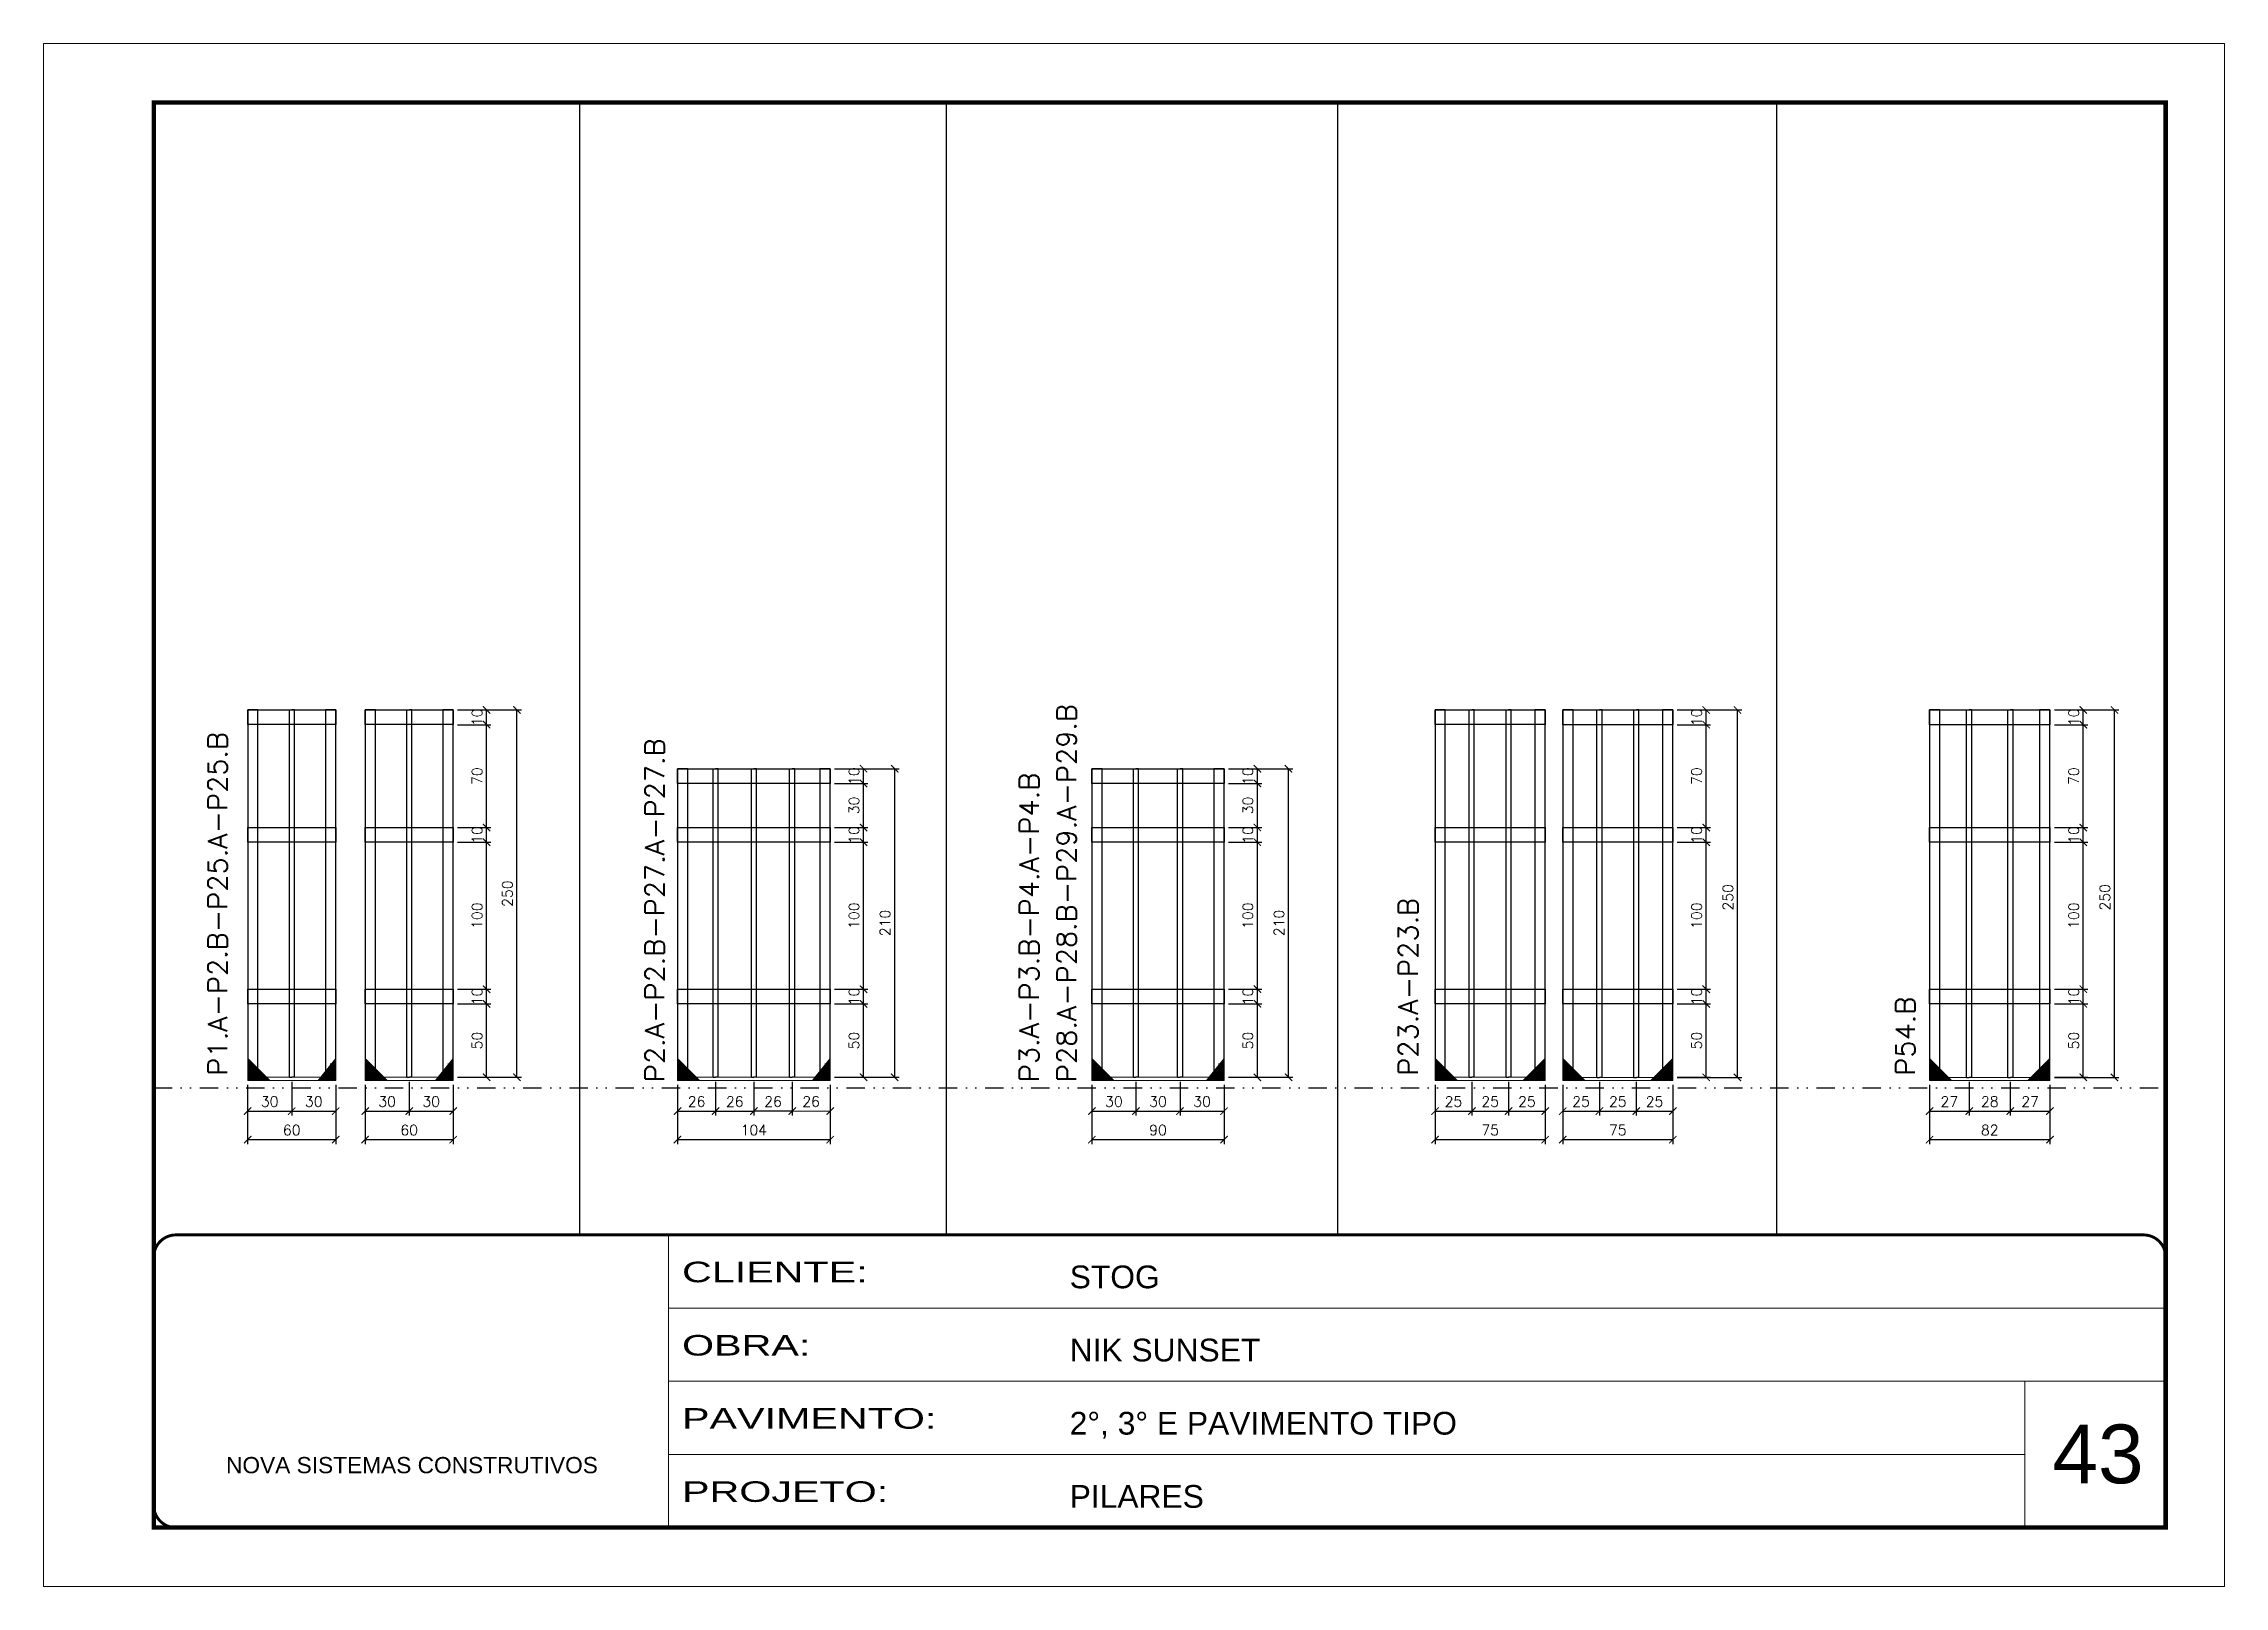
# Model space of a CAD drawing. Extents: x 808 to 7089, y -98 to 17032.
# Drawn here: x 3978 to 5463, y 4497 to 5547 of the extents above; entities that cross this region are included whole.
import ezdxf

# ---------------------------------------------------------------- set-up
doc = ezdxf.new("R2010")
doc.units = 0
for name, pattern in [('CONTINUO', [0]), ('DASHED', [0.75, 0.5, -0.25]), ('DIVIDE2', [0.625, 0.25, -0.125, 0, -0.125, 0, -0.125]), ('HIDDEN', [0.375, 0.25, -0.125])]:
    doc.linetypes.add(name, pattern=pattern)
for name, color, linetype, lineweight in [('CARIMBO', 255, 'Continuous', 9), ('Folhas', 255, 'Continuous', 9), ('Madeira', 126, 'Continuous', 18), ('Sarr 2.2x7', 40, 'Continuous', 9), ('SARRAFO DE PRESSAO', 251, 'DASHED', 9), ('Texto Seção', 7, 'Continuous', 15)]:
    doc.layers.add(name, color=color, linetype=linetype, lineweight=lineweight)
for name, color, linetype in [('COTA', 241, 'Continuous'), ('Nível', 160, 'Continuous'), ('SARR_2.2x10', 60, 'Continuous'), ('SARR_3.5x7', 81, 'Continuous'), ('SARR_7x7', 40, 'Continuous'), ('Texto Nível', 251, 'Continuous')]:
    doc.layers.add(name, color=color, linetype=linetype)
doc.styles.add('ARIAL', font='arial.ttf')
doc.styles.add('REGUA-120', font='ROMANS.shx', dxfattribs={"height": 15})
doc.styles.add('ROMANS', font='romans.shx')
doc.styles.add('Tecnologia', font='')
doc.styles.get('Tecnologia').set_extended_font_data('Forgotten Futurist')
doc.dimstyles.new('Cota Paínel', dxfattribs={"dimtxt": 7, "dimasz": 5, "dimexe": 3, "dimexo": 3, "dimgap": 3, "dimtad": 1, "dimdec": 1, "dimzin": 12, "dimdsep": 46, "dimtxsty": 'ROMANS', "dimblk": 'ARCHTICK', "dimcen": 0, "dimclrd": 4, "dimclre": 4, "dimclrt": 1, "dimadec": 1, "dimazin": 3, "dimtfac": 1, "dimtdec": 1, "dimtmove": 0, "dimatfit": 3, "dimldrblk": 'OBLIQUE', "dimfxl": 1, "dimtolj": 1, "dimtzin": 12, "dimarcsym": 0})

msp = doc.modelspace()

# ---------------------------------------------------------------- texts
at = {"layer": 'CARIMBO', "style": 'ARIAL'}
msp.add_text('43', height=40, dxfattribs=at).set_placement((5346.03, 4566.87))
at = {"layer": 'Texto Seção', "style": 'REGUA-120', "width": 1.05}
for s, p in [('P28.A-P28.B-P29.A-P29.B', (4681.29, 4839.93)), ('P1.A-P2.B-P25.A-P25.B', (4103.16, 4844.31)), ('P2.A-P2.B-P27.A-P27.B', (4400.81, 4839.93)), ('P3.A-P3.B-P4.A-P4.B', (4655.75, 4839.93)), ('P23.A-P23.B', (4913.84, 4844.31)), ('P54.B', (5252.48, 4844.31))]:
    msp.add_text(s, height=13, rotation=90, dxfattribs=at).set_placement(p)

# ---------------------------------------------------------------- blocks, each defined once
blk = doc.blocks.new('9999999999')
at = {"color": 30, "linetype": 'CONTINUO'}
for p, q in [((98564.6, 34230.2), (98564.6, 34429.4)), ((98564.6, 34379.6), (99584, 34379.6)), ((98564.6, 34329.8), (99488, 34329.8)), ((99584, 34329.8), (99488, 34329.8)), ((99488, 34329.8), (99488, 34230.2)), ((98564.6, 34280), (99488, 34280))]:
    blk.add_line(p, q, dxfattribs=at)
at = {"color": 30, "linetype": 'CONTINUO', "const_width": 2}
blk.add_lwpolyline([(99584, 34230.2), (99584, 34414.4, 0.414214), (99569, 34429.4), (98229, 34429.4, 0.414214), (98214, 34414.4), (98214, 34245.2, 0.414214), (98229, 34230.2), (99584, 34230.2)], format="xyb", dxfattribs=at)
at = {"layer": 'Folhas'}
blk.add_lwpolyline([(98139, 34190.2), (99624, 34190.2), (99624, 35240.2), (98139, 35240.2)], close=True, dxfattribs=at)
at = {"layer": 'Folhas', "color": 30, "const_width": 3}
blk.add_lwpolyline([(98214, 34230.2), (99584, 34230.2), (99584, 35200.2), (98214, 35200.2)], close=True, dxfattribs=at)
at = {"color": 7, "linetype": 'Continuous', "ltscale": 5, "style": 'ARIAL'}
for s, height, p in [('STOG', 15.48, (98837.7, 34393.1)), ('NIK SUNSET', 15.48, (98837.7, 34343.3)), ('2°, 3° E PAVIMENTO TIPO', 15.483, (98837.7, 34293.5)), ('NOVA SISTEMAS CONSTRUTIVOS', 11.059, (98263.2, 34267.2)), ('PILARES', 15.48, (98837.7, 34243.7))]:
    blk.add_text(s, height=height, dxfattribs=at).set_placement(p)
at = {"layer": 'Folhas', "color": 7, "style": 'Tecnologia', "width": 1.5}
for s, p in [('CLIENTE:', (98573.7, 34397.2)), ('OBRA:', (98573.7, 34347.3)), ('PAVIMENTO:', (98573.7, 34297.5)), ('PROJETO:', (98573.7, 34247.7))]:
    blk.add_text(s, height=14, dxfattribs=at).set_placement(p)
blk = doc.blocks.new('_ArchTick')
at = {"color": 0, "linetype": 'ByBlock', "const_width": 0.15}
blk.add_lwpolyline([(-0.5, -0.5), (0.5, 0.5)], dxfattribs=at)
blk = doc.blocks.new('*D572')
at = {"layer": 'COTA', "color": 4, "lineweight": -2, "transparency": 16777216}
for p, q in [((4197.1, 4838), (4197.1, 4817.2)), ((4227.1, 4840.2), (4227.1, 4817.2)), ((4197.1, 4820.2), (4227.1, 4820.2))]:
    blk.add_line(p, q, dxfattribs=at)
at = {"layer": 'Defpoints', "color": 0, "transparency": 16777216}
for p in [(4227.1, 4843.2), (4197.1, 4841), (4227.1, 4820.2)]:
    blk.add_point(p, dxfattribs=at)
at = {"layer": 'COTA', "color": 4, "lineweight": -2, "transparency": 16777216, "xscale": 5, "yscale": 5, "zscale": 5, "rotation": 180}
blk.add_blockref('_ArchTick', (4197.1, 4820.2), dxfattribs=at)
at = {"layer": 'COTA', "color": 4, "lineweight": -2, "transparency": 16777216, "xscale": 5, "yscale": 5, "zscale": 5}
blk.add_blockref('_ArchTick', (4227.1, 4820.2), dxfattribs=at)
at = {"layer": 'COTA', "color": 1, "transparency": 16777216, "insert": (4212.1, 4826.7), "char_height": 7, "attachment_point": 5, "style": 'ROMANS'}
blk.add_mtext('\\A1;30', dxfattribs=at)
blk = doc.blocks.new('_Oblique')
at = {"color": 0, "linetype": 'ByBlock', "lineweight": -2}
blk.add_line((-0.5, -0.5), (0.5, 0.5), dxfattribs=at)
blk = doc.blocks.new('*D573')
at = {"layer": 'COTA', "color": 4, "lineweight": -2, "transparency": 16777216}
for p, q in [((4227.1, 4840.2), (4227.1, 4817.2)), ((4257.1, 4838), (4257.1, 4817.2)), ((4227.1, 4820.2), (4257.1, 4820.2))]:
    blk.add_line(p, q, dxfattribs=at)
at = {"layer": 'Defpoints', "color": 0, "transparency": 16777216}
for p in [(4227.1, 4843.2), (4257.1, 4841), (4257.1, 4820.2)]:
    blk.add_point(p, dxfattribs=at)
at = {"layer": 'COTA', "color": 4, "lineweight": -2, "transparency": 16777216, "xscale": 5, "yscale": 5, "zscale": 5, "rotation": 180}
blk.add_blockref('_ArchTick', (4227.1, 4820.2), dxfattribs=at)
at = {"layer": 'COTA', "color": 4, "lineweight": -2, "transparency": 16777216, "xscale": 5, "yscale": 5, "zscale": 5}
blk.add_blockref('_ArchTick', (4257.1, 4820.2), dxfattribs=at)
at = {"layer": 'COTA', "color": 1, "transparency": 16777216, "insert": (4242.1, 4826.7), "char_height": 7, "attachment_point": 5, "style": 'ROMANS'}
blk.add_mtext('\\A1;30', dxfattribs=at)
blk = doc.blocks.new('*D574')
at = {"layer": 'COTA', "color": 4, "lineweight": -2, "transparency": 16777216}
for p, q in [((4197.1, 4838), (4197.1, 4797.8)), ((4257.1, 4838), (4257.1, 4797.8)), ((4197.1, 4800.8), (4257.1, 4800.8))]:
    blk.add_line(p, q, dxfattribs=at)
at = {"layer": 'Defpoints', "color": 0, "transparency": 16777216}
for p in [(4197.1, 4841), (4257.1, 4841), (4257.1, 4800.8)]:
    blk.add_point(p, dxfattribs=at)
at = {"layer": 'COTA', "color": 4, "lineweight": -2, "transparency": 16777216, "xscale": 5, "yscale": 5, "zscale": 5, "rotation": 180}
blk.add_blockref('_ArchTick', (4197.1, 4800.8), dxfattribs=at)
at = {"layer": 'COTA', "color": 4, "lineweight": -2, "transparency": 16777216, "xscale": 5, "yscale": 5, "zscale": 5}
blk.add_blockref('_ArchTick', (4257.1, 4800.8), dxfattribs=at)
at = {"layer": 'COTA', "color": 1, "transparency": 16777216, "insert": (4227.1, 4807.3), "char_height": 7, "attachment_point": 5, "style": 'ROMANS'}
blk.add_mtext('\\A1;60', dxfattribs=at)
blk = doc.blocks.new('*D575')
at = {"layer": 'COTA', "color": 4, "lineweight": -2, "transparency": 16777216}
for p, q in [((4260.1, 4893.2), (4282.8, 4893.2)), ((4279.8, 4843.2), (4279.8, 4893.2)), ((4260.1, 4843.2), (4282.8, 4843.2))]:
    blk.add_line(p, q, dxfattribs=at)
at = {"layer": 'Defpoints', "color": 0, "transparency": 16777216}
for p in [(4257.1, 4893.2), (4279.8, 4893.2), (4257.1, 4843.2)]:
    blk.add_point(p, dxfattribs=at)
at = {"layer": 'COTA', "color": 4, "lineweight": -2, "transparency": 16777216, "xscale": 5, "yscale": 5, "zscale": 5}
for p, rotation in [((4279.8, 4893.2), 90), ((4279.8, 4843.2), 270)]:
    blk.add_blockref('_ArchTick', p, dxfattribs=dict(at, rotation=rotation))
at = {"layer": 'COTA', "color": 1, "transparency": 16777216, "insert": (4273.3, 4868.2), "char_height": 7, "attachment_point": 5, "rotation": 90, "style": 'ROMANS'}
blk.add_mtext('\\A1;50', dxfattribs=at)
blk = doc.blocks.new('*D576')
at = {"layer": 'COTA', "color": 4, "lineweight": -2, "transparency": 16777216}
for p, q in [((4260.1, 4903.2), (4282.8, 4903.2)), ((4279.8, 4893.2), (4279.8, 4903.2)), ((4260.1, 4893.2), (4282.8, 4893.2))]:
    blk.add_line(p, q, dxfattribs=at)
at = {"layer": 'Defpoints', "color": 0, "transparency": 16777216}
for p in [(4257.1, 4903.2), (4279.8, 4903.2), (4257.1, 4893.2)]:
    blk.add_point(p, dxfattribs=at)
at = {"layer": 'COTA', "color": 4, "lineweight": -2, "transparency": 16777216, "xscale": 5, "yscale": 5, "zscale": 5}
for p, rotation in [((4279.8, 4903.2), 90), ((4279.8, 4893.2), 270)]:
    blk.add_blockref('_ArchTick', p, dxfattribs=dict(at, rotation=rotation))
at = {"layer": 'COTA', "color": 1, "transparency": 16777216, "insert": (4273.3, 4898.2), "char_height": 7, "attachment_point": 5, "rotation": 90, "style": 'ROMANS'}
blk.add_mtext('\\A1;10', dxfattribs=at)
blk = doc.blocks.new('*D577')
at = {"layer": 'COTA', "color": 4, "lineweight": -2, "transparency": 16777216}
for p, q in [((4260.1, 5003.2), (4282.8, 5003.2)), ((4279.8, 4903.2), (4279.8, 5003.2)), ((4260.1, 4903.2), (4282.8, 4903.2))]:
    blk.add_line(p, q, dxfattribs=at)
at = {"layer": 'Defpoints', "color": 0, "transparency": 16777216}
for p in [(4257.1, 5003.2), (4279.8, 5003.2), (4257.1, 4903.2)]:
    blk.add_point(p, dxfattribs=at)
at = {"layer": 'COTA', "color": 4, "lineweight": -2, "transparency": 16777216, "xscale": 5, "yscale": 5, "zscale": 5}
for p, rotation in [((4279.8, 5003.2), 90), ((4279.8, 4903.2), 270)]:
    blk.add_blockref('_ArchTick', p, dxfattribs=dict(at, rotation=rotation))
at = {"layer": 'COTA', "color": 1, "transparency": 16777216, "insert": (4273.3, 4953.2), "char_height": 7, "attachment_point": 5, "rotation": 90, "style": 'ROMANS'}
blk.add_mtext('\\A1;100', dxfattribs=at)
blk = doc.blocks.new('*D578')
at = {"layer": 'COTA', "color": 4, "lineweight": -2, "transparency": 16777216}
for p, q in [((4260.1, 5013.2), (4282.8, 5013.2)), ((4279.8, 5003.2), (4279.8, 5013.2)), ((4260.1, 5003.2), (4282.8, 5003.2))]:
    blk.add_line(p, q, dxfattribs=at)
at = {"layer": 'Defpoints', "color": 0, "transparency": 16777216}
for p in [(4257.1, 5013.2), (4279.8, 5013.2), (4257.1, 5003.2)]:
    blk.add_point(p, dxfattribs=at)
at = {"layer": 'COTA', "color": 4, "lineweight": -2, "transparency": 16777216, "xscale": 5, "yscale": 5, "zscale": 5}
for p, rotation in [((4279.8, 5013.2), 90), ((4279.8, 5003.2), 270)]:
    blk.add_blockref('_ArchTick', p, dxfattribs=dict(at, rotation=rotation))
at = {"layer": 'COTA', "color": 1, "transparency": 16777216, "insert": (4273.3, 5008.2), "char_height": 7, "attachment_point": 5, "rotation": 90, "style": 'ROMANS'}
blk.add_mtext('\\A1;10', dxfattribs=at)
blk = doc.blocks.new('*D579')
at = {"layer": 'COTA', "color": 4, "lineweight": -2, "transparency": 16777216}
for p, q in [((4260.1, 5083.2), (4282.8, 5083.2)), ((4279.8, 5013.2), (4279.8, 5083.2)), ((4260.1, 5013.2), (4282.8, 5013.2))]:
    blk.add_line(p, q, dxfattribs=at)
at = {"layer": 'Defpoints', "color": 0, "transparency": 16777216}
for p in [(4257.1, 5083.2), (4279.8, 5083.2), (4257.1, 5013.2)]:
    blk.add_point(p, dxfattribs=at)
at = {"layer": 'COTA', "color": 4, "lineweight": -2, "transparency": 16777216, "xscale": 5, "yscale": 5, "zscale": 5}
for p, rotation in [((4279.8, 5083.2), 90), ((4279.8, 5013.2), 270)]:
    blk.add_blockref('_ArchTick', p, dxfattribs=dict(at, rotation=rotation))
at = {"layer": 'COTA', "color": 1, "transparency": 16777216, "insert": (4273.3, 5048.2), "char_height": 7, "attachment_point": 5, "rotation": 90, "style": 'ROMANS'}
blk.add_mtext('\\A1;70', dxfattribs=at)
blk = doc.blocks.new('*D580')
at = {"layer": 'COTA', "color": 4, "lineweight": -2, "transparency": 16777216}
for p, q in [((4260.1, 5093.2), (4282.8, 5093.2)), ((4260.1, 5083.2), (4282.8, 5083.2)), ((4279.8, 5083.2), (4279.8, 5093.2))]:
    blk.add_line(p, q, dxfattribs=at)
at = {"layer": 'Defpoints', "color": 0, "transparency": 16777216}
for p in [(4257.1, 5093.2), (4257.1, 5083.2), (4279.8, 5093.2)]:
    blk.add_point(p, dxfattribs=at)
at = {"layer": 'COTA', "color": 4, "lineweight": -2, "transparency": 16777216, "xscale": 5, "yscale": 5, "zscale": 5}
for p, rotation in [((4279.8, 5093.2), 90), ((4279.8, 5083.2), 270)]:
    blk.add_blockref('_ArchTick', p, dxfattribs=dict(at, rotation=rotation))
at = {"layer": 'COTA', "color": 1, "transparency": 16777216, "insert": (4273.3, 5088.2), "char_height": 7, "attachment_point": 5, "rotation": 90, "style": 'ROMANS'}
blk.add_mtext('\\A1;10', dxfattribs=at)
blk = doc.blocks.new('*D1695')
at = {"layer": 'COTA', "color": 4, "lineweight": -2, "transparency": 16777216}
for p, q in [((4260.1, 5093.2), (4303.5, 5093.2)), ((4300.5, 4843.2), (4300.5, 5093.2)), ((4260.1, 4843.2), (4303.5, 4843.2))]:
    blk.add_line(p, q, dxfattribs=at)
at = {"layer": 'Defpoints', "color": 0, "transparency": 16777216}
for p in [(4257.1, 5093.2), (4300.5, 5093.2), (4257.1, 4843.2)]:
    blk.add_point(p, dxfattribs=at)
at = {"layer": 'COTA', "color": 4, "lineweight": -2, "transparency": 16777216, "xscale": 5, "yscale": 5, "zscale": 5}
for p, rotation in [((4300.5, 5093.2), 90), ((4300.5, 4843.2), 270)]:
    blk.add_blockref('_ArchTick', p, dxfattribs=dict(at, rotation=rotation))
at = {"layer": 'COTA', "color": 1, "transparency": 16777216, "insert": (4294, 4968.2), "char_height": 7, "attachment_point": 5, "rotation": 90, "style": 'ROMANS'}
blk.add_mtext('\\A1;250', dxfattribs=at)
blk = doc.blocks.new('*D581')
at = {"layer": 'COTA', "color": 4, "lineweight": -2, "transparency": 16777216}
for p, q in [((4117.1, 4838), (4117.1, 4817.2)), ((4147.1, 4840.2), (4147.1, 4817.2)), ((4117.1, 4820.2), (4147.1, 4820.2))]:
    blk.add_line(p, q, dxfattribs=at)
at = {"layer": 'Defpoints', "color": 0, "transparency": 16777216}
for p in [(4147.1, 4843.2), (4117.1, 4841), (4147.1, 4820.2)]:
    blk.add_point(p, dxfattribs=at)
at = {"layer": 'COTA', "color": 4, "lineweight": -2, "transparency": 16777216, "xscale": 5, "yscale": 5, "zscale": 5, "rotation": 180}
blk.add_blockref('_ArchTick', (4117.1, 4820.2), dxfattribs=at)
at = {"layer": 'COTA', "color": 4, "lineweight": -2, "transparency": 16777216, "xscale": 5, "yscale": 5, "zscale": 5}
blk.add_blockref('_ArchTick', (4147.1, 4820.2), dxfattribs=at)
at = {"layer": 'COTA', "color": 1, "transparency": 16777216, "insert": (4132.1, 4826.7), "char_height": 7, "attachment_point": 5, "style": 'ROMANS'}
blk.add_mtext('\\A1;30', dxfattribs=at)
blk = doc.blocks.new('*D582')
at = {"layer": 'COTA', "color": 4, "lineweight": -2, "transparency": 16777216}
for p, q in [((4147.1, 4840.2), (4147.1, 4817.2)), ((4177.1, 4838), (4177.1, 4817.2)), ((4147.1, 4820.2), (4177.1, 4820.2))]:
    blk.add_line(p, q, dxfattribs=at)
at = {"layer": 'Defpoints', "color": 0, "transparency": 16777216}
for p in [(4147.1, 4843.2), (4177.1, 4841), (4177.1, 4820.2)]:
    blk.add_point(p, dxfattribs=at)
at = {"layer": 'COTA', "color": 4, "lineweight": -2, "transparency": 16777216, "xscale": 5, "yscale": 5, "zscale": 5, "rotation": 180}
blk.add_blockref('_ArchTick', (4147.1, 4820.2), dxfattribs=at)
at = {"layer": 'COTA', "color": 4, "lineweight": -2, "transparency": 16777216, "xscale": 5, "yscale": 5, "zscale": 5}
blk.add_blockref('_ArchTick', (4177.1, 4820.2), dxfattribs=at)
at = {"layer": 'COTA', "color": 1, "transparency": 16777216, "insert": (4162.1, 4826.7), "char_height": 7, "attachment_point": 5, "style": 'ROMANS'}
blk.add_mtext('\\A1;30', dxfattribs=at)
blk = doc.blocks.new('*D583')
at = {"layer": 'COTA', "color": 4, "lineweight": -2, "transparency": 16777216}
for p, q in [((4117.1, 4838), (4117.1, 4797.8)), ((4177.1, 4838), (4177.1, 4797.8)), ((4117.1, 4800.8), (4177.1, 4800.8))]:
    blk.add_line(p, q, dxfattribs=at)
at = {"layer": 'Defpoints', "color": 0, "transparency": 16777216}
for p in [(4117.1, 4841), (4177.1, 4841), (4177.1, 4800.8)]:
    blk.add_point(p, dxfattribs=at)
at = {"layer": 'COTA', "color": 4, "lineweight": -2, "transparency": 16777216, "xscale": 5, "yscale": 5, "zscale": 5, "rotation": 180}
blk.add_blockref('_ArchTick', (4117.1, 4800.8), dxfattribs=at)
at = {"layer": 'COTA', "color": 4, "lineweight": -2, "transparency": 16777216, "xscale": 5, "yscale": 5, "zscale": 5}
blk.add_blockref('_ArchTick', (4177.1, 4800.8), dxfattribs=at)
at = {"layer": 'COTA', "color": 1, "transparency": 16777216, "insert": (4147.1, 4807.3), "char_height": 7, "attachment_point": 5, "style": 'ROMANS'}
blk.add_mtext('\\A1;60', dxfattribs=at)
blk = doc.blocks.new('*D584')
at = {"layer": 'COTA', "color": 4, "lineweight": -2, "transparency": 16777216}
for p, q in [((4409.8, 4838), (4409.8, 4817.2)), ((4435.8, 4840.2), (4435.8, 4817.2)), ((4409.8, 4820.2), (4435.8, 4820.2))]:
    blk.add_line(p, q, dxfattribs=at)
at = {"layer": 'Defpoints', "color": 0, "transparency": 16777216}
for p in [(4435.8, 4843.2), (4409.8, 4841), (4435.8, 4820.2)]:
    blk.add_point(p, dxfattribs=at)
at = {"layer": 'COTA', "color": 4, "lineweight": -2, "transparency": 16777216, "xscale": 5, "yscale": 5, "zscale": 5, "rotation": 180}
blk.add_blockref('_ArchTick', (4409.8, 4820.2), dxfattribs=at)
at = {"layer": 'COTA', "color": 4, "lineweight": -2, "transparency": 16777216, "xscale": 5, "yscale": 5, "zscale": 5}
blk.add_blockref('_ArchTick', (4435.8, 4820.2), dxfattribs=at)
at = {"layer": 'COTA', "color": 1, "transparency": 16777216, "insert": (4422.8, 4826.7), "char_height": 7, "attachment_point": 5, "style": 'ROMANS'}
blk.add_mtext('\\A1;26', dxfattribs=at)
blk = doc.blocks.new('*D585')
at = {"layer": 'COTA', "color": 4, "lineweight": -2, "transparency": 16777216}
for p, q in [((4435.8, 4840.2), (4435.8, 4817.2)), ((4461.8, 4840.2), (4461.8, 4817.2)), ((4435.8, 4820.2), (4461.8, 4820.2))]:
    blk.add_line(p, q, dxfattribs=at)
at = {"layer": 'Defpoints', "color": 0, "transparency": 16777216}
for p in [(4435.8, 4843.2), (4461.8, 4843.2), (4461.8, 4820.2)]:
    blk.add_point(p, dxfattribs=at)
at = {"layer": 'COTA', "color": 4, "lineweight": -2, "transparency": 16777216, "xscale": 5, "yscale": 5, "zscale": 5, "rotation": 180}
blk.add_blockref('_ArchTick', (4435.8, 4820.2), dxfattribs=at)
at = {"layer": 'COTA', "color": 4, "lineweight": -2, "transparency": 16777216, "xscale": 5, "yscale": 5, "zscale": 5}
blk.add_blockref('_ArchTick', (4461.8, 4820.2), dxfattribs=at)
at = {"layer": 'COTA', "color": 1, "transparency": 16777216, "insert": (4448.8, 4826.7), "char_height": 7, "attachment_point": 5, "style": 'ROMANS'}
blk.add_mtext('\\A1;26', dxfattribs=at)
blk = doc.blocks.new('*D586')
at = {"layer": 'COTA', "color": 4, "lineweight": -2, "transparency": 16777216}
for p, q in [((4487.9, 4840.2), (4487.9, 4817.2)), ((4513.8, 4838), (4513.8, 4817.2))]:
    blk.add_line(p, q, dxfattribs=at)
at = {"layer": 'COTA', "color": 4, "lineweight": 13, "transparency": 16777216}
blk.add_line((4487.9, 4820.2), (4513.8, 4820.2), dxfattribs=at)
at = {"layer": 'Defpoints', "color": 0, "transparency": 16777216}
for p in [(4487.9, 4843.2), (4513.8, 4841), (4513.8, 4820.2)]:
    blk.add_point(p, dxfattribs=at)
at = {"layer": 'COTA', "color": 4, "lineweight": 13, "transparency": 16777216, "xscale": 5, "yscale": 5, "zscale": 5, "rotation": 180}
blk.add_blockref('_ArchTick', (4487.9, 4820.2), dxfattribs=at)
at = {"layer": 'COTA', "color": 4, "lineweight": 13, "transparency": 16777216, "xscale": 5, "yscale": 5, "zscale": 5}
blk.add_blockref('_ArchTick', (4513.8, 4820.2), dxfattribs=at)
at = {"layer": 'COTA', "color": 1, "transparency": 16777216, "insert": (4500.8, 4826.7), "char_height": 7, "attachment_point": 5, "style": 'ROMANS'}
blk.add_mtext('\\A1;26', dxfattribs=at)
blk = doc.blocks.new('*D587')
at = {"layer": 'COTA', "color": 4, "lineweight": -2, "transparency": 16777216}
for p, q in [((4409.8, 4838), (4409.8, 4797.8)), ((4513.8, 4838), (4513.8, 4797.8)), ((4409.8, 4800.8), (4513.8, 4800.8))]:
    blk.add_line(p, q, dxfattribs=at)
at = {"layer": 'Defpoints', "color": 0, "transparency": 16777216}
for p in [(4409.8, 4841), (4513.8, 4841), (4513.8, 4800.8)]:
    blk.add_point(p, dxfattribs=at)
at = {"layer": 'COTA', "color": 4, "lineweight": -2, "transparency": 16777216, "xscale": 5, "yscale": 5, "zscale": 5, "rotation": 180}
blk.add_blockref('_ArchTick', (4409.8, 4800.8), dxfattribs=at)
at = {"layer": 'COTA', "color": 4, "lineweight": -2, "transparency": 16777216, "xscale": 5, "yscale": 5, "zscale": 5}
blk.add_blockref('_ArchTick', (4513.8, 4800.8), dxfattribs=at)
at = {"layer": 'COTA', "color": 1, "transparency": 16777216, "insert": (4461.8, 4807.3), "char_height": 7, "attachment_point": 5, "style": 'ROMANS'}
blk.add_mtext('\\A1;104', dxfattribs=at)
blk = doc.blocks.new('*D588')
at = {"layer": 'COTA', "color": 4, "lineweight": -2, "transparency": 16777216}
for p, q in [((4516.8, 4893.2), (4539.5, 4893.2)), ((4536.5, 4843.2), (4536.5, 4893.2)), ((4516.8, 4843.2), (4539.5, 4843.2))]:
    blk.add_line(p, q, dxfattribs=at)
at = {"layer": 'Defpoints', "color": 0, "transparency": 16777216}
for p in [(4513.8, 4893.2), (4536.5, 4893.2), (4513.8, 4843.2)]:
    blk.add_point(p, dxfattribs=at)
at = {"layer": 'COTA', "color": 4, "lineweight": -2, "transparency": 16777216, "xscale": 5, "yscale": 5, "zscale": 5}
for p, rotation in [((4536.5, 4893.2), 90), ((4536.5, 4843.2), 270)]:
    blk.add_blockref('_ArchTick', p, dxfattribs=dict(at, rotation=rotation))
at = {"layer": 'COTA', "color": 1, "transparency": 16777216, "insert": (4530, 4868.2), "char_height": 7, "attachment_point": 5, "rotation": 90, "style": 'ROMANS'}
blk.add_mtext('\\A1;50', dxfattribs=at)
blk = doc.blocks.new('*D589')
at = {"layer": 'COTA', "color": 4, "lineweight": -2, "transparency": 16777216}
for p, q in [((4516.8, 4903.2), (4539.5, 4903.2)), ((4536.5, 4893.2), (4536.5, 4903.2)), ((4516.8, 4893.2), (4539.5, 4893.2))]:
    blk.add_line(p, q, dxfattribs=at)
at = {"layer": 'Defpoints', "color": 0, "transparency": 16777216}
for p in [(4513.8, 4903.2), (4536.5, 4903.2), (4513.8, 4893.2)]:
    blk.add_point(p, dxfattribs=at)
at = {"layer": 'COTA', "color": 4, "lineweight": -2, "transparency": 16777216, "xscale": 5, "yscale": 5, "zscale": 5}
for p, rotation in [((4536.5, 4903.2), 90), ((4536.5, 4893.2), 270)]:
    blk.add_blockref('_ArchTick', p, dxfattribs=dict(at, rotation=rotation))
at = {"layer": 'COTA', "color": 1, "transparency": 16777216, "insert": (4530, 4898.2), "char_height": 7, "attachment_point": 5, "rotation": 90, "style": 'ROMANS'}
blk.add_mtext('\\A1;10', dxfattribs=at)
blk = doc.blocks.new('*D484')
at = {"layer": 'COTA', "color": 4, "lineweight": -2, "transparency": 16777216}
for p, q in [((4516.8, 5003.2), (4539.5, 5003.2)), ((4536.5, 4903.2), (4536.5, 5003.2)), ((4516.8, 4903.2), (4539.5, 4903.2))]:
    blk.add_line(p, q, dxfattribs=at)
at = {"layer": 'Defpoints', "color": 0, "transparency": 16777216}
for p in [(4513.8, 5003.2), (4536.5, 5003.2), (4513.8, 4903.2)]:
    blk.add_point(p, dxfattribs=at)
at = {"layer": 'COTA', "color": 4, "lineweight": -2, "transparency": 16777216, "xscale": 5, "yscale": 5, "zscale": 5}
for p, rotation in [((4536.5, 5003.2), 90), ((4536.5, 4903.2), 270)]:
    blk.add_blockref('_ArchTick', p, dxfattribs=dict(at, rotation=rotation))
at = {"layer": 'COTA', "color": 1, "transparency": 16777216, "insert": (4530, 4953.2), "char_height": 7, "attachment_point": 5, "rotation": 90, "style": 'ROMANS'}
blk.add_mtext('\\A1;100', dxfattribs=at)
blk = doc.blocks.new('*D485')
at = {"layer": 'COTA', "color": 4, "lineweight": -2, "transparency": 16777216}
for p, q in [((4516.8, 5013.2), (4539.5, 5013.2)), ((4536.5, 5003.2), (4536.5, 5013.2)), ((4516.8, 5003.2), (4539.5, 5003.2))]:
    blk.add_line(p, q, dxfattribs=at)
at = {"layer": 'Defpoints', "color": 0, "transparency": 16777216}
for p in [(4513.8, 5013.2), (4536.5, 5013.2), (4513.8, 5003.2)]:
    blk.add_point(p, dxfattribs=at)
at = {"layer": 'COTA', "color": 4, "lineweight": -2, "transparency": 16777216, "xscale": 5, "yscale": 5, "zscale": 5}
for p, rotation in [((4536.5, 5013.2), 90), ((4536.5, 5003.2), 270)]:
    blk.add_blockref('_ArchTick', p, dxfattribs=dict(at, rotation=rotation))
at = {"layer": 'COTA', "color": 1, "transparency": 16777216, "insert": (4530, 5008.2), "char_height": 7, "attachment_point": 5, "rotation": 90, "style": 'ROMANS'}
blk.add_mtext('\\A1;10', dxfattribs=at)
blk = doc.blocks.new('*D486')
at = {"layer": 'COTA', "color": 4, "lineweight": -2, "transparency": 16777216}
for p, q in [((4516.8, 5043.2), (4539.5, 5043.2)), ((4536.5, 5013.2), (4536.5, 5043.2)), ((4516.8, 5013.2), (4539.5, 5013.2))]:
    blk.add_line(p, q, dxfattribs=at)
at = {"layer": 'Defpoints', "color": 0, "transparency": 16777216}
for p in [(4513.8, 5043.2), (4536.5, 5043.2), (4513.8, 5013.2)]:
    blk.add_point(p, dxfattribs=at)
at = {"layer": 'COTA', "color": 4, "lineweight": -2, "transparency": 16777216, "xscale": 5, "yscale": 5, "zscale": 5}
for p, rotation in [((4536.5, 5043.2), 90), ((4536.5, 5013.2), 270)]:
    blk.add_blockref('_ArchTick', p, dxfattribs=dict(at, rotation=rotation))
at = {"layer": 'COTA', "color": 1, "transparency": 16777216, "insert": (4530, 5028.2), "char_height": 7, "attachment_point": 5, "rotation": 90, "style": 'ROMANS'}
blk.add_mtext('\\A1;30', dxfattribs=at)
blk = doc.blocks.new('*D487')
at = {"layer": 'COTA', "color": 4, "lineweight": -2, "transparency": 16777216}
for p, q in [((4516.8, 5053.2), (4539.5, 5053.2)), ((4536.5, 5043.2), (4536.5, 5053.2)), ((4516.8, 5043.2), (4539.5, 5043.2))]:
    blk.add_line(p, q, dxfattribs=at)
at = {"layer": 'Defpoints', "color": 0, "transparency": 16777216}
for p in [(4513.8, 5053.2), (4536.5, 5053.2), (4513.8, 5043.2)]:
    blk.add_point(p, dxfattribs=at)
at = {"layer": 'COTA', "color": 4, "lineweight": -2, "transparency": 16777216, "xscale": 5, "yscale": 5, "zscale": 5}
for p, rotation in [((4536.5, 5053.2), 90), ((4536.5, 5043.2), 270)]:
    blk.add_blockref('_ArchTick', p, dxfattribs=dict(at, rotation=rotation))
at = {"layer": 'COTA', "color": 1, "transparency": 16777216, "insert": (4530, 5048.2), "char_height": 7, "attachment_point": 5, "rotation": 90, "style": 'ROMANS'}
blk.add_mtext('\\A1;10', dxfattribs=at)
blk = doc.blocks.new('*D488')
at = {"layer": 'COTA', "color": 4, "lineweight": -2, "transparency": 16777216}
for p, q in [((4516.8, 5053.2), (4560.7, 5053.2)), ((4557.7, 4843.2), (4557.7, 5053.2)), ((4516.8, 4843.2), (4560.7, 4843.2))]:
    blk.add_line(p, q, dxfattribs=at)
at = {"layer": 'Defpoints', "color": 0, "transparency": 16777216}
for p in [(4513.8, 5053.2), (4557.7, 5053.2), (4513.8, 4843.2)]:
    blk.add_point(p, dxfattribs=at)
at = {"layer": 'COTA', "color": 4, "lineweight": -2, "transparency": 16777216, "xscale": 5, "yscale": 5, "zscale": 5}
for p, rotation in [((4557.7, 5053.2), 90), ((4557.7, 4843.2), 270)]:
    blk.add_blockref('_ArchTick', p, dxfattribs=dict(at, rotation=rotation))
at = {"layer": 'COTA', "color": 1, "transparency": 16777216, "insert": (4551.2, 4948.2), "char_height": 7, "attachment_point": 5, "rotation": 90, "style": 'ROMANS'}
blk.add_mtext('\\A1;210', dxfattribs=at)
blk = doc.blocks.new('*D489')
at = {"layer": 'COTA', "color": 4, "lineweight": -2, "transparency": 16777216}
for p, q in [((4461.9, 4840.2), (4461.9, 4817.2)), ((4487.9, 4840.2), (4487.9, 4817.2)), ((4487.9, 4820.2), (4461.9, 4820.2))]:
    blk.add_line(p, q, dxfattribs=at)
at = {"layer": 'Defpoints', "color": 0, "transparency": 16777216}
for p in [(4461.9, 4843.2), (4487.9, 4843.2), (4461.9, 4820.2)]:
    blk.add_point(p, dxfattribs=at)
at = {"layer": 'COTA', "color": 4, "lineweight": -2, "transparency": 16777216, "xscale": 5, "yscale": 5, "zscale": 5, "rotation": 180}
blk.add_blockref('_ArchTick', (4461.9, 4820.2), dxfattribs=at)
at = {"layer": 'COTA', "color": 4, "lineweight": -2, "transparency": 16777216, "xscale": 5, "yscale": 5, "zscale": 5}
blk.add_blockref('_ArchTick', (4487.9, 4820.2), dxfattribs=at)
at = {"layer": 'COTA', "color": 1, "transparency": 16777216, "insert": (4474.9, 4826.7), "char_height": 7, "attachment_point": 5, "style": 'ROMANS'}
blk.add_mtext('\\A1;26', dxfattribs=at)
blk = doc.blocks.new('*D490')
at = {"layer": 'COTA', "color": 4, "lineweight": -2, "transparency": 16777216}
for p, q in [((4692, 4838), (4692, 4817.2)), ((4722, 4840.2), (4722, 4817.2)), ((4692, 4820.2), (4722, 4820.2))]:
    blk.add_line(p, q, dxfattribs=at)
at = {"layer": 'Defpoints', "color": 0, "transparency": 16777216}
for p in [(4722, 4843.2), (4692, 4841), (4722, 4820.2)]:
    blk.add_point(p, dxfattribs=at)
at = {"layer": 'COTA', "color": 4, "lineweight": -2, "transparency": 16777216, "xscale": 5, "yscale": 5, "zscale": 5, "rotation": 180}
blk.add_blockref('_ArchTick', (4692, 4820.2), dxfattribs=at)
at = {"layer": 'COTA', "color": 4, "lineweight": -2, "transparency": 16777216, "xscale": 5, "yscale": 5, "zscale": 5}
blk.add_blockref('_ArchTick', (4722, 4820.2), dxfattribs=at)
at = {"layer": 'COTA', "color": 1, "transparency": 16777216, "insert": (4707, 4826.7), "char_height": 7, "attachment_point": 5, "style": 'ROMANS'}
blk.add_mtext('\\A1;30', dxfattribs=at)
blk = doc.blocks.new('*D491')
at = {"layer": 'COTA', "color": 4, "lineweight": -2, "transparency": 16777216}
for p, q in [((4722, 4840.2), (4722, 4817.2)), ((4752, 4840.2), (4752, 4817.2)), ((4722, 4820.2), (4752, 4820.2))]:
    blk.add_line(p, q, dxfattribs=at)
at = {"layer": 'Defpoints', "color": 0, "transparency": 16777216}
for p in [(4722, 4843.2), (4752, 4843.2), (4752, 4820.2)]:
    blk.add_point(p, dxfattribs=at)
at = {"layer": 'COTA', "color": 4, "lineweight": -2, "transparency": 16777216, "xscale": 5, "yscale": 5, "zscale": 5, "rotation": 180}
blk.add_blockref('_ArchTick', (4722, 4820.2), dxfattribs=at)
at = {"layer": 'COTA', "color": 4, "lineweight": -2, "transparency": 16777216, "xscale": 5, "yscale": 5, "zscale": 5}
blk.add_blockref('_ArchTick', (4752, 4820.2), dxfattribs=at)
at = {"layer": 'COTA', "color": 1, "transparency": 16777216, "insert": (4737, 4826.7), "char_height": 7, "attachment_point": 5, "style": 'ROMANS'}
blk.add_mtext('\\A1;30', dxfattribs=at)
blk = doc.blocks.new('*D492')
at = {"layer": 'COTA', "color": 4, "lineweight": -2, "transparency": 16777216}
for p, q in [((4752, 4840.2), (4752, 4817.2)), ((4782, 4838), (4782, 4817.2)), ((4752, 4820.2), (4782, 4820.2))]:
    blk.add_line(p, q, dxfattribs=at)
at = {"layer": 'Defpoints', "color": 0, "transparency": 16777216}
for p in [(4752, 4843.2), (4782, 4841), (4782, 4820.2)]:
    blk.add_point(p, dxfattribs=at)
at = {"layer": 'COTA', "color": 4, "lineweight": -2, "transparency": 16777216, "xscale": 5, "yscale": 5, "zscale": 5, "rotation": 180}
blk.add_blockref('_ArchTick', (4752, 4820.2), dxfattribs=at)
at = {"layer": 'COTA', "color": 4, "lineweight": -2, "transparency": 16777216, "xscale": 5, "yscale": 5, "zscale": 5}
blk.add_blockref('_ArchTick', (4782, 4820.2), dxfattribs=at)
at = {"layer": 'COTA', "color": 1, "transparency": 16777216, "insert": (4767, 4826.7), "char_height": 7, "attachment_point": 5, "style": 'ROMANS'}
blk.add_mtext('\\A1;30', dxfattribs=at)
blk = doc.blocks.new('*D493')
at = {"layer": 'COTA', "color": 4, "lineweight": -2, "transparency": 16777216}
for p, q in [((4692, 4838), (4692, 4797.8)), ((4782, 4838), (4782, 4797.8)), ((4692, 4800.8), (4782, 4800.8))]:
    blk.add_line(p, q, dxfattribs=at)
at = {"layer": 'Defpoints', "color": 0, "transparency": 16777216}
for p in [(4692, 4841), (4782, 4841), (4782, 4800.8)]:
    blk.add_point(p, dxfattribs=at)
at = {"layer": 'COTA', "color": 4, "lineweight": -2, "transparency": 16777216, "xscale": 5, "yscale": 5, "zscale": 5, "rotation": 180}
blk.add_blockref('_ArchTick', (4692, 4800.8), dxfattribs=at)
at = {"layer": 'COTA', "color": 4, "lineweight": -2, "transparency": 16777216, "xscale": 5, "yscale": 5, "zscale": 5}
blk.add_blockref('_ArchTick', (4782, 4800.8), dxfattribs=at)
at = {"layer": 'COTA', "color": 1, "transparency": 16777216, "insert": (4737, 4807.3), "char_height": 7, "attachment_point": 5, "style": 'ROMANS'}
blk.add_mtext('\\A1;90', dxfattribs=at)
blk = doc.blocks.new('*D494')
at = {"layer": 'COTA', "color": 4, "lineweight": -2, "transparency": 16777216}
for p, q in [((4785, 4893.2), (4807.7, 4893.2)), ((4804.7, 4843.2), (4804.7, 4893.2)), ((4785, 4843.2), (4807.7, 4843.2))]:
    blk.add_line(p, q, dxfattribs=at)
at = {"layer": 'Defpoints', "color": 0, "transparency": 16777216}
for p in [(4782, 4893.2), (4804.7, 4893.2), (4782, 4843.2)]:
    blk.add_point(p, dxfattribs=at)
at = {"layer": 'COTA', "color": 4, "lineweight": -2, "transparency": 16777216, "xscale": 5, "yscale": 5, "zscale": 5}
for p, rotation in [((4804.7, 4893.2), 90), ((4804.7, 4843.2), 270)]:
    blk.add_blockref('_ArchTick', p, dxfattribs=dict(at, rotation=rotation))
at = {"layer": 'COTA', "color": 1, "transparency": 16777216, "insert": (4798.2, 4868.2), "char_height": 7, "attachment_point": 5, "rotation": 90, "style": 'ROMANS'}
blk.add_mtext('\\A1;50', dxfattribs=at)
blk = doc.blocks.new('*D495')
at = {"layer": 'COTA', "color": 4, "lineweight": -2, "transparency": 16777216}
for p, q in [((4785, 4903.2), (4807.7, 4903.2)), ((4804.7, 4893.2), (4804.7, 4903.2)), ((4785, 4893.2), (4807.7, 4893.2))]:
    blk.add_line(p, q, dxfattribs=at)
at = {"layer": 'Defpoints', "color": 0, "transparency": 16777216}
for p in [(4782, 4903.2), (4804.7, 4903.2), (4782, 4893.2)]:
    blk.add_point(p, dxfattribs=at)
at = {"layer": 'COTA', "color": 4, "lineweight": -2, "transparency": 16777216, "xscale": 5, "yscale": 5, "zscale": 5}
for p, rotation in [((4804.7, 4903.2), 90), ((4804.7, 4893.2), 270)]:
    blk.add_blockref('_ArchTick', p, dxfattribs=dict(at, rotation=rotation))
at = {"layer": 'COTA', "color": 1, "transparency": 16777216, "insert": (4798.2, 4898.2), "char_height": 7, "attachment_point": 5, "rotation": 90, "style": 'ROMANS'}
blk.add_mtext('\\A1;10', dxfattribs=at)
blk = doc.blocks.new('*D496')
at = {"layer": 'COTA', "color": 4, "lineweight": -2, "transparency": 16777216}
for p, q in [((4785, 5003.2), (4807.7, 5003.2)), ((4804.7, 4903.2), (4804.7, 5003.2)), ((4785, 4903.2), (4807.7, 4903.2))]:
    blk.add_line(p, q, dxfattribs=at)
at = {"layer": 'Defpoints', "color": 0, "transparency": 16777216}
for p in [(4782, 5003.2), (4804.7, 5003.2), (4782, 4903.2)]:
    blk.add_point(p, dxfattribs=at)
at = {"layer": 'COTA', "color": 4, "lineweight": -2, "transparency": 16777216, "xscale": 5, "yscale": 5, "zscale": 5}
for p, rotation in [((4804.7, 5003.2), 90), ((4804.7, 4903.2), 270)]:
    blk.add_blockref('_ArchTick', p, dxfattribs=dict(at, rotation=rotation))
at = {"layer": 'COTA', "color": 1, "transparency": 16777216, "insert": (4798.2, 4953.2), "char_height": 7, "attachment_point": 5, "rotation": 90, "style": 'ROMANS'}
blk.add_mtext('\\A1;100', dxfattribs=at)
blk = doc.blocks.new('*D497')
at = {"layer": 'COTA', "color": 4, "lineweight": -2, "transparency": 16777216}
for p, q in [((4785, 5013.2), (4807.7, 5013.2)), ((4804.7, 5003.2), (4804.7, 5013.2)), ((4785, 5003.2), (4807.7, 5003.2))]:
    blk.add_line(p, q, dxfattribs=at)
at = {"layer": 'Defpoints', "color": 0, "transparency": 16777216}
for p in [(4782, 5013.2), (4804.7, 5013.2), (4782, 5003.2)]:
    blk.add_point(p, dxfattribs=at)
at = {"layer": 'COTA', "color": 4, "lineweight": -2, "transparency": 16777216, "xscale": 5, "yscale": 5, "zscale": 5}
for p, rotation in [((4804.7, 5013.2), 90), ((4804.7, 5003.2), 270)]:
    blk.add_blockref('_ArchTick', p, dxfattribs=dict(at, rotation=rotation))
at = {"layer": 'COTA', "color": 1, "transparency": 16777216, "insert": (4798.2, 5008.2), "char_height": 7, "attachment_point": 5, "rotation": 90, "style": 'ROMANS'}
blk.add_mtext('\\A1;10', dxfattribs=at)
blk = doc.blocks.new('*D498')
at = {"layer": 'COTA', "color": 4, "lineweight": -2, "transparency": 16777216}
for p, q in [((4785, 5043.2), (4807.7, 5043.2)), ((4804.7, 5013.2), (4804.7, 5043.2)), ((4785, 5013.2), (4807.7, 5013.2))]:
    blk.add_line(p, q, dxfattribs=at)
at = {"layer": 'Defpoints', "color": 0, "transparency": 16777216}
for p in [(4782, 5043.2), (4804.7, 5043.2), (4782, 5013.2)]:
    blk.add_point(p, dxfattribs=at)
at = {"layer": 'COTA', "color": 4, "lineweight": -2, "transparency": 16777216, "xscale": 5, "yscale": 5, "zscale": 5}
for p, rotation in [((4804.7, 5043.2), 90), ((4804.7, 5013.2), 270)]:
    blk.add_blockref('_ArchTick', p, dxfattribs=dict(at, rotation=rotation))
at = {"layer": 'COTA', "color": 1, "transparency": 16777216, "insert": (4798.2, 5028.2), "char_height": 7, "attachment_point": 5, "rotation": 90, "style": 'ROMANS'}
blk.add_mtext('\\A1;30', dxfattribs=at)
blk = doc.blocks.new('*D499')
at = {"layer": 'COTA', "color": 4, "lineweight": -2, "transparency": 16777216}
for p, q in [((4785, 5053.2), (4807.7, 5053.2)), ((4804.7, 5043.2), (4804.7, 5053.2)), ((4785, 5043.2), (4807.7, 5043.2))]:
    blk.add_line(p, q, dxfattribs=at)
at = {"layer": 'Defpoints', "color": 0, "transparency": 16777216}
for p in [(4782, 5053.2), (4804.7, 5053.2), (4782, 5043.2)]:
    blk.add_point(p, dxfattribs=at)
at = {"layer": 'COTA', "color": 4, "lineweight": -2, "transparency": 16777216, "xscale": 5, "yscale": 5, "zscale": 5}
for p, rotation in [((4804.7, 5053.2), 90), ((4804.7, 5043.2), 270)]:
    blk.add_blockref('_ArchTick', p, dxfattribs=dict(at, rotation=rotation))
at = {"layer": 'COTA', "color": 1, "transparency": 16777216, "insert": (4798.2, 5048.2), "char_height": 7, "attachment_point": 5, "rotation": 90, "style": 'ROMANS'}
blk.add_mtext('\\A1;10', dxfattribs=at)
blk = doc.blocks.new('*D500')
at = {"layer": 'COTA', "color": 4, "lineweight": -2, "transparency": 16777216}
for p, q in [((4785, 5053.2), (4828.9, 5053.2)), ((4825.9, 4843.2), (4825.9, 5053.2)), ((4785, 4843.2), (4828.9, 4843.2))]:
    blk.add_line(p, q, dxfattribs=at)
at = {"layer": 'Defpoints', "color": 0, "transparency": 16777216}
for p in [(4782, 5053.2), (4825.9, 5053.2), (4782, 4843.2)]:
    blk.add_point(p, dxfattribs=at)
at = {"layer": 'COTA', "color": 4, "lineweight": -2, "transparency": 16777216, "xscale": 5, "yscale": 5, "zscale": 5}
for p, rotation in [((4825.9, 5053.2), 90), ((4825.9, 4843.2), 270)]:
    blk.add_blockref('_ArchTick', p, dxfattribs=dict(at, rotation=rotation))
at = {"layer": 'COTA', "color": 1, "transparency": 16777216, "insert": (4819.4, 4948.2), "char_height": 7, "attachment_point": 5, "rotation": 90, "style": 'ROMANS'}
blk.add_mtext('\\A1;210', dxfattribs=at)
blk = doc.blocks.new('*D501')
at = {"layer": 'COTA', "color": 4, "lineweight": -2, "transparency": 16777216}
for p, q in [((4925.7, 4838), (4925.7, 4817.2)), ((4950.7, 4840.2), (4950.7, 4817.2)), ((4925.7, 4820.2), (4950.7, 4820.2))]:
    blk.add_line(p, q, dxfattribs=at)
at = {"layer": 'Defpoints', "color": 0, "transparency": 16777216}
for p in [(4950.7, 4843.2), (4925.7, 4841), (4950.7, 4820.2)]:
    blk.add_point(p, dxfattribs=at)
at = {"layer": 'COTA', "color": 4, "lineweight": -2, "transparency": 16777216, "xscale": 5, "yscale": 5, "zscale": 5, "rotation": 180}
blk.add_blockref('_ArchTick', (4925.7, 4820.2), dxfattribs=at)
at = {"layer": 'COTA', "color": 4, "lineweight": -2, "transparency": 16777216, "xscale": 5, "yscale": 5, "zscale": 5}
blk.add_blockref('_ArchTick', (4950.7, 4820.2), dxfattribs=at)
at = {"layer": 'COTA', "color": 1, "transparency": 16777216, "insert": (4938.2, 4826.7), "char_height": 7, "attachment_point": 5, "style": 'ROMANS'}
blk.add_mtext('\\A1;25', dxfattribs=at)
blk = doc.blocks.new('*D502')
at = {"layer": 'COTA', "color": 4, "lineweight": -2, "transparency": 16777216}
for p, q in [((4950.7, 4840.2), (4950.7, 4817.2)), ((4975.7, 4840.2), (4975.7, 4817.2)), ((4950.7, 4820.2), (4975.7, 4820.2))]:
    blk.add_line(p, q, dxfattribs=at)
at = {"layer": 'Defpoints', "color": 0, "transparency": 16777216}
for p in [(4950.7, 4843.2), (4975.7, 4843.2), (4975.7, 4820.2)]:
    blk.add_point(p, dxfattribs=at)
at = {"layer": 'COTA', "color": 4, "lineweight": -2, "transparency": 16777216, "xscale": 5, "yscale": 5, "zscale": 5, "rotation": 180}
blk.add_blockref('_ArchTick', (4950.7, 4820.2), dxfattribs=at)
at = {"layer": 'COTA', "color": 4, "lineweight": -2, "transparency": 16777216, "xscale": 5, "yscale": 5, "zscale": 5}
blk.add_blockref('_ArchTick', (4975.7, 4820.2), dxfattribs=at)
at = {"layer": 'COTA', "color": 1, "transparency": 16777216, "insert": (4963.2, 4826.7), "char_height": 7, "attachment_point": 5, "style": 'ROMANS'}
blk.add_mtext('\\A1;25', dxfattribs=at)
blk = doc.blocks.new('*D503')
at = {"layer": 'COTA', "color": 4, "lineweight": -2, "transparency": 16777216}
for p, q in [((4975.7, 4840.2), (4975.7, 4817.2)), ((5000.7, 4838), (5000.7, 4817.2)), ((4975.7, 4820.2), (5000.7, 4820.2))]:
    blk.add_line(p, q, dxfattribs=at)
at = {"layer": 'Defpoints', "color": 0, "transparency": 16777216}
for p in [(4975.7, 4843.2), (5000.7, 4841), (5000.7, 4820.2)]:
    blk.add_point(p, dxfattribs=at)
at = {"layer": 'COTA', "color": 4, "lineweight": -2, "transparency": 16777216, "xscale": 5, "yscale": 5, "zscale": 5, "rotation": 180}
blk.add_blockref('_ArchTick', (4975.7, 4820.2), dxfattribs=at)
at = {"layer": 'COTA', "color": 4, "lineweight": -2, "transparency": 16777216, "xscale": 5, "yscale": 5, "zscale": 5}
blk.add_blockref('_ArchTick', (5000.7, 4820.2), dxfattribs=at)
at = {"layer": 'COTA', "color": 1, "transparency": 16777216, "insert": (4988.2, 4826.7), "char_height": 7, "attachment_point": 5, "style": 'ROMANS'}
blk.add_mtext('\\A1;25', dxfattribs=at)
blk = doc.blocks.new('*D504')
at = {"layer": 'COTA', "color": 4, "lineweight": -2, "transparency": 16777216}
for p, q in [((4925.7, 4838), (4925.7, 4797.8)), ((5000.7, 4838), (5000.7, 4797.8)), ((4925.7, 4800.8), (5000.7, 4800.8))]:
    blk.add_line(p, q, dxfattribs=at)
at = {"layer": 'Defpoints', "color": 0, "transparency": 16777216}
for p in [(4925.7, 4841), (5000.7, 4841), (5000.7, 4800.8)]:
    blk.add_point(p, dxfattribs=at)
at = {"layer": 'COTA', "color": 4, "lineweight": -2, "transparency": 16777216, "xscale": 5, "yscale": 5, "zscale": 5, "rotation": 180}
blk.add_blockref('_ArchTick', (4925.7, 4800.8), dxfattribs=at)
at = {"layer": 'COTA', "color": 4, "lineweight": -2, "transparency": 16777216, "xscale": 5, "yscale": 5, "zscale": 5}
blk.add_blockref('_ArchTick', (5000.7, 4800.8), dxfattribs=at)
at = {"layer": 'COTA', "color": 1, "transparency": 16777216, "insert": (4963.2, 4807.3), "char_height": 7, "attachment_point": 5, "style": 'ROMANS'}
blk.add_mtext('\\A1;75', dxfattribs=at)
blk = doc.blocks.new('*D505')
at = {"layer": 'COTA', "color": 4, "lineweight": -2, "transparency": 16777216}
for p, q in [((5012.6, 4838), (5012.6, 4817.2)), ((5037.6, 4840.2), (5037.6, 4817.2)), ((5012.6, 4820.2), (5037.6, 4820.2))]:
    blk.add_line(p, q, dxfattribs=at)
at = {"layer": 'Defpoints', "color": 0, "transparency": 16777216}
for p in [(5037.6, 4843.2), (5012.6, 4841), (5037.6, 4820.2)]:
    blk.add_point(p, dxfattribs=at)
at = {"layer": 'COTA', "color": 4, "lineweight": -2, "transparency": 16777216, "xscale": 5, "yscale": 5, "zscale": 5, "rotation": 180}
blk.add_blockref('_ArchTick', (5012.6, 4820.2), dxfattribs=at)
at = {"layer": 'COTA', "color": 4, "lineweight": -2, "transparency": 16777216, "xscale": 5, "yscale": 5, "zscale": 5}
blk.add_blockref('_ArchTick', (5037.6, 4820.2), dxfattribs=at)
at = {"layer": 'COTA', "color": 1, "transparency": 16777216, "insert": (5025.1, 4826.7), "char_height": 7, "attachment_point": 5, "style": 'ROMANS'}
blk.add_mtext('\\A1;25', dxfattribs=at)
blk = doc.blocks.new('*D506')
at = {"layer": 'COTA', "color": 4, "lineweight": -2, "transparency": 16777216}
for p, q in [((5037.6, 4840.2), (5037.6, 4817.2)), ((5062.6, 4840.2), (5062.6, 4817.2)), ((5037.6, 4820.2), (5062.6, 4820.2))]:
    blk.add_line(p, q, dxfattribs=at)
at = {"layer": 'Defpoints', "color": 0, "transparency": 16777216}
for p in [(5037.6, 4843.2), (5062.6, 4843.2), (5062.6, 4820.2)]:
    blk.add_point(p, dxfattribs=at)
at = {"layer": 'COTA', "color": 4, "lineweight": -2, "transparency": 16777216, "xscale": 5, "yscale": 5, "zscale": 5, "rotation": 180}
blk.add_blockref('_ArchTick', (5037.6, 4820.2), dxfattribs=at)
at = {"layer": 'COTA', "color": 4, "lineweight": -2, "transparency": 16777216, "xscale": 5, "yscale": 5, "zscale": 5}
blk.add_blockref('_ArchTick', (5062.6, 4820.2), dxfattribs=at)
at = {"layer": 'COTA', "color": 1, "transparency": 16777216, "insert": (5050.1, 4826.7), "char_height": 7, "attachment_point": 5, "style": 'ROMANS'}
blk.add_mtext('\\A1;25', dxfattribs=at)
blk = doc.blocks.new('*D507')
at = {"layer": 'COTA', "color": 4, "lineweight": -2, "transparency": 16777216}
for p, q in [((5062.6, 4840.2), (5062.6, 4817.2)), ((5087.6, 4838), (5087.6, 4817.2)), ((5062.6, 4820.2), (5087.6, 4820.2))]:
    blk.add_line(p, q, dxfattribs=at)
at = {"layer": 'Defpoints', "color": 0, "transparency": 16777216}
for p in [(5062.6, 4843.2), (5087.6, 4841), (5087.6, 4820.2)]:
    blk.add_point(p, dxfattribs=at)
at = {"layer": 'COTA', "color": 4, "lineweight": -2, "transparency": 16777216, "xscale": 5, "yscale": 5, "zscale": 5, "rotation": 180}
blk.add_blockref('_ArchTick', (5062.6, 4820.2), dxfattribs=at)
at = {"layer": 'COTA', "color": 4, "lineweight": -2, "transparency": 16777216, "xscale": 5, "yscale": 5, "zscale": 5}
blk.add_blockref('_ArchTick', (5087.6, 4820.2), dxfattribs=at)
at = {"layer": 'COTA', "color": 1, "transparency": 16777216, "insert": (5075.1, 4826.7), "char_height": 7, "attachment_point": 5, "style": 'ROMANS'}
blk.add_mtext('\\A1;25', dxfattribs=at)
blk = doc.blocks.new('*D508')
at = {"layer": 'COTA', "color": 4, "lineweight": -2, "transparency": 16777216}
for p, q in [((5012.6, 4838), (5012.6, 4797.8)), ((5087.6, 4838), (5087.6, 4797.8)), ((5012.6, 4800.8), (5087.6, 4800.8))]:
    blk.add_line(p, q, dxfattribs=at)
at = {"layer": 'Defpoints', "color": 0, "transparency": 16777216}
for p in [(5012.6, 4841), (5087.6, 4841), (5087.6, 4800.8)]:
    blk.add_point(p, dxfattribs=at)
at = {"layer": 'COTA', "color": 4, "lineweight": -2, "transparency": 16777216, "xscale": 5, "yscale": 5, "zscale": 5, "rotation": 180}
blk.add_blockref('_ArchTick', (5012.6, 4800.8), dxfattribs=at)
at = {"layer": 'COTA', "color": 4, "lineweight": -2, "transparency": 16777216, "xscale": 5, "yscale": 5, "zscale": 5}
blk.add_blockref('_ArchTick', (5087.6, 4800.8), dxfattribs=at)
at = {"layer": 'COTA', "color": 1, "transparency": 16777216, "insert": (5050.1, 4807.3), "char_height": 7, "attachment_point": 5, "style": 'ROMANS'}
blk.add_mtext('\\A1;75', dxfattribs=at)
blk = doc.blocks.new('*D509')
at = {"layer": 'COTA', "color": 4, "lineweight": -2, "transparency": 16777216}
for p, q in [((5090.6, 4893.2), (5113.3, 4893.2)), ((5110.3, 4843.2), (5110.3, 4893.2)), ((5090.6, 4843.2), (5113.3, 4843.2))]:
    blk.add_line(p, q, dxfattribs=at)
at = {"layer": 'Defpoints', "color": 0, "transparency": 16777216}
for p in [(5087.6, 4893.2), (5110.3, 4893.2), (5087.6, 4843.2)]:
    blk.add_point(p, dxfattribs=at)
at = {"layer": 'COTA', "color": 4, "lineweight": -2, "transparency": 16777216, "xscale": 5, "yscale": 5, "zscale": 5}
for p, rotation in [((5110.3, 4893.2), 90), ((5110.3, 4843.2), 270)]:
    blk.add_blockref('_ArchTick', p, dxfattribs=dict(at, rotation=rotation))
at = {"layer": 'COTA', "color": 1, "transparency": 16777216, "insert": (5103.8, 4868.2), "char_height": 7, "attachment_point": 5, "rotation": 90, "style": 'ROMANS'}
blk.add_mtext('\\A1;50', dxfattribs=at)
blk = doc.blocks.new('*D510')
at = {"layer": 'COTA', "color": 4, "lineweight": -2, "transparency": 16777216}
for p, q in [((5090.6, 4903.2), (5113.3, 4903.2)), ((5110.3, 4893.2), (5110.3, 4903.2)), ((5090.6, 4893.2), (5113.3, 4893.2))]:
    blk.add_line(p, q, dxfattribs=at)
at = {"layer": 'Defpoints', "color": 0, "transparency": 16777216}
for p in [(5087.6, 4903.2), (5110.3, 4903.2), (5087.6, 4893.2)]:
    blk.add_point(p, dxfattribs=at)
at = {"layer": 'COTA', "color": 4, "lineweight": -2, "transparency": 16777216, "xscale": 5, "yscale": 5, "zscale": 5}
for p, rotation in [((5110.3, 4903.2), 90), ((5110.3, 4893.2), 270)]:
    blk.add_blockref('_ArchTick', p, dxfattribs=dict(at, rotation=rotation))
at = {"layer": 'COTA', "color": 1, "transparency": 16777216, "insert": (5103.8, 4898.2), "char_height": 7, "attachment_point": 5, "rotation": 90, "style": 'ROMANS'}
blk.add_mtext('\\A1;10', dxfattribs=at)
blk = doc.blocks.new('*D511')
at = {"layer": 'COTA', "color": 4, "lineweight": -2, "transparency": 16777216}
for p, q in [((5090.6, 5003.2), (5113.3, 5003.2)), ((5110.3, 4903.2), (5110.3, 5003.2)), ((5090.6, 4903.2), (5113.3, 4903.2))]:
    blk.add_line(p, q, dxfattribs=at)
at = {"layer": 'Defpoints', "color": 0, "transparency": 16777216}
for p in [(5087.6, 5003.2), (5110.3, 5003.2), (5087.6, 4903.2)]:
    blk.add_point(p, dxfattribs=at)
at = {"layer": 'COTA', "color": 4, "lineweight": -2, "transparency": 16777216, "xscale": 5, "yscale": 5, "zscale": 5}
for p, rotation in [((5110.3, 5003.2), 90), ((5110.3, 4903.2), 270)]:
    blk.add_blockref('_ArchTick', p, dxfattribs=dict(at, rotation=rotation))
at = {"layer": 'COTA', "color": 1, "transparency": 16777216, "insert": (5103.8, 4953.2), "char_height": 7, "attachment_point": 5, "rotation": 90, "style": 'ROMANS'}
blk.add_mtext('\\A1;100', dxfattribs=at)
blk = doc.blocks.new('*D512')
at = {"layer": 'COTA', "color": 4, "lineweight": -2, "transparency": 16777216}
for p, q in [((5090.6, 5013.2), (5113.3, 5013.2)), ((5110.3, 5003.2), (5110.3, 5013.2)), ((5090.6, 5003.2), (5113.3, 5003.2))]:
    blk.add_line(p, q, dxfattribs=at)
at = {"layer": 'Defpoints', "color": 0, "transparency": 16777216}
for p in [(5087.6, 5013.2), (5110.3, 5013.2), (5087.6, 5003.2)]:
    blk.add_point(p, dxfattribs=at)
at = {"layer": 'COTA', "color": 4, "lineweight": -2, "transparency": 16777216, "xscale": 5, "yscale": 5, "zscale": 5}
for p, rotation in [((5110.3, 5013.2), 90), ((5110.3, 5003.2), 270)]:
    blk.add_blockref('_ArchTick', p, dxfattribs=dict(at, rotation=rotation))
at = {"layer": 'COTA', "color": 1, "transparency": 16777216, "insert": (5103.8, 5008.2), "char_height": 7, "attachment_point": 5, "rotation": 90, "style": 'ROMANS'}
blk.add_mtext('\\A1;10', dxfattribs=at)
blk = doc.blocks.new('*D513')
at = {"layer": 'COTA', "color": 4, "lineweight": -2, "transparency": 16777216}
for p, q in [((5090.6, 5083.2), (5113.3, 5083.2)), ((5110.3, 5013.2), (5110.3, 5083.2)), ((5090.6, 5013.2), (5113.3, 5013.2))]:
    blk.add_line(p, q, dxfattribs=at)
at = {"layer": 'Defpoints', "color": 0, "transparency": 16777216}
for p in [(5087.6, 5083.2), (5110.3, 5083.2), (5087.6, 5013.2)]:
    blk.add_point(p, dxfattribs=at)
at = {"layer": 'COTA', "color": 4, "lineweight": -2, "transparency": 16777216, "xscale": 5, "yscale": 5, "zscale": 5}
for p, rotation in [((5110.3, 5083.2), 90), ((5110.3, 5013.2), 270)]:
    blk.add_blockref('_ArchTick', p, dxfattribs=dict(at, rotation=rotation))
at = {"layer": 'COTA', "color": 1, "transparency": 16777216, "insert": (5103.8, 5048.2), "char_height": 7, "attachment_point": 5, "rotation": 90, "style": 'ROMANS'}
blk.add_mtext('\\A1;70', dxfattribs=at)
blk = doc.blocks.new('*D514')
at = {"layer": 'COTA', "color": 4, "lineweight": -2, "transparency": 16777216}
for p, q in [((5090.6, 5093.2), (5134.6, 5093.2)), ((5131.6, 4843.1), (5131.6, 5093.2)), ((5090.6, 4843.1), (5134.6, 4843.1))]:
    blk.add_line(p, q, dxfattribs=at)
at = {"layer": 'Defpoints', "color": 0, "transparency": 16777216}
for p in [(5087.6, 5093.2), (5131.6, 5093.2), (5087.6, 4843.1)]:
    blk.add_point(p, dxfattribs=at)
at = {"layer": 'COTA', "color": 4, "lineweight": -2, "transparency": 16777216, "xscale": 5, "yscale": 5, "zscale": 5}
for p, rotation in [((5131.6, 5093.2), 90), ((5131.6, 4843.1), 270)]:
    blk.add_blockref('_ArchTick', p, dxfattribs=dict(at, rotation=rotation))
at = {"layer": 'COTA', "color": 1, "transparency": 16777216, "insert": (5125.1, 4965.7), "char_height": 7, "attachment_point": 5, "rotation": 90, "style": 'ROMANS'}
blk.add_mtext('\\A1;250', dxfattribs=at)
blk = doc.blocks.new('*D515')
at = {"layer": 'COTA', "color": 4, "lineweight": -2, "transparency": 16777216}
for p, q in [((5090.6, 5093.2), (5113.3, 5093.2)), ((5090.6, 5083.2), (5113.3, 5083.2)), ((5110.3, 5083.2), (5110.3, 5093.2))]:
    blk.add_line(p, q, dxfattribs=at)
at = {"layer": 'Defpoints', "color": 0, "transparency": 16777216}
for p in [(5087.6, 5093.2), (5087.6, 5083.2), (5110.3, 5093.2)]:
    blk.add_point(p, dxfattribs=at)
at = {"layer": 'COTA', "color": 4, "lineweight": -2, "transparency": 16777216, "xscale": 5, "yscale": 5, "zscale": 5}
for p, rotation in [((5110.3, 5093.2), 90), ((5110.3, 5083.2), 270)]:
    blk.add_blockref('_ArchTick', p, dxfattribs=dict(at, rotation=rotation))
at = {"layer": 'COTA', "color": 1, "transparency": 16777216, "insert": (5103.8, 5088.2), "char_height": 7, "attachment_point": 5, "rotation": 90, "style": 'ROMANS'}
blk.add_mtext('\\A1;10', dxfattribs=at)
blk = doc.blocks.new('*D534')
at = {"layer": 'COTA', "color": 4, "lineweight": -2, "transparency": 16777216}
for p, q in [((5262.4, 4838), (5262.4, 4817.2)), ((5289.4, 4840.2), (5289.4, 4817.2)), ((5262.4, 4820.2), (5289.4, 4820.2))]:
    blk.add_line(p, q, dxfattribs=at)
at = {"layer": 'Defpoints', "color": 0, "transparency": 16777216}
for p in [(5289.4, 4843.2), (5262.4, 4841), (5289.4, 4820.2)]:
    blk.add_point(p, dxfattribs=at)
at = {"layer": 'COTA', "color": 4, "lineweight": -2, "transparency": 16777216, "xscale": 5, "yscale": 5, "zscale": 5, "rotation": 180}
blk.add_blockref('_ArchTick', (5262.4, 4820.2), dxfattribs=at)
at = {"layer": 'COTA', "color": 4, "lineweight": -2, "transparency": 16777216, "xscale": 5, "yscale": 5, "zscale": 5}
blk.add_blockref('_ArchTick', (5289.4, 4820.2), dxfattribs=at)
at = {"layer": 'COTA', "color": 1, "transparency": 16777216, "insert": (5275.9, 4826.7), "char_height": 7, "attachment_point": 5, "style": 'ROMANS'}
blk.add_mtext('\\A1;27', dxfattribs=at)
blk = doc.blocks.new('*D535')
at = {"layer": 'COTA', "color": 4, "lineweight": -2, "transparency": 16777216}
for p, q in [((5289.4, 4840.2), (5289.4, 4817.2)), ((5317.4, 4840.2), (5317.4, 4817.2)), ((5289.4, 4820.2), (5317.4, 4820.2))]:
    blk.add_line(p, q, dxfattribs=at)
at = {"layer": 'Defpoints', "color": 0, "transparency": 16777216}
for p in [(5289.4, 4843.2), (5317.4, 4843.2), (5317.4, 4820.2)]:
    blk.add_point(p, dxfattribs=at)
at = {"layer": 'COTA', "color": 4, "lineweight": -2, "transparency": 16777216, "xscale": 5, "yscale": 5, "zscale": 5, "rotation": 180}
blk.add_blockref('_ArchTick', (5289.4, 4820.2), dxfattribs=at)
at = {"layer": 'COTA', "color": 4, "lineweight": -2, "transparency": 16777216, "xscale": 5, "yscale": 5, "zscale": 5}
blk.add_blockref('_ArchTick', (5317.4, 4820.2), dxfattribs=at)
at = {"layer": 'COTA', "color": 1, "transparency": 16777216, "insert": (5303.4, 4826.7), "char_height": 7, "attachment_point": 5, "style": 'ROMANS'}
blk.add_mtext('\\A1;28', dxfattribs=at)
blk = doc.blocks.new('*D536')
at = {"layer": 'COTA', "color": 4, "lineweight": -2, "transparency": 16777216}
for p, q in [((5317.4, 4840.2), (5317.4, 4817.2)), ((5344.4, 4838), (5344.4, 4817.2)), ((5317.4, 4820.2), (5344.4, 4820.2))]:
    blk.add_line(p, q, dxfattribs=at)
at = {"layer": 'Defpoints', "color": 0, "transparency": 16777216}
for p in [(5317.4, 4843.2), (5344.4, 4841), (5344.4, 4820.2)]:
    blk.add_point(p, dxfattribs=at)
at = {"layer": 'COTA', "color": 4, "lineweight": -2, "transparency": 16777216, "xscale": 5, "yscale": 5, "zscale": 5, "rotation": 180}
blk.add_blockref('_ArchTick', (5317.4, 4820.2), dxfattribs=at)
at = {"layer": 'COTA', "color": 4, "lineweight": -2, "transparency": 16777216, "xscale": 5, "yscale": 5, "zscale": 5}
blk.add_blockref('_ArchTick', (5344.4, 4820.2), dxfattribs=at)
at = {"layer": 'COTA', "color": 1, "transparency": 16777216, "insert": (5330.9, 4826.7), "char_height": 7, "attachment_point": 5, "style": 'ROMANS'}
blk.add_mtext('\\A1;27', dxfattribs=at)
blk = doc.blocks.new('*D537')
at = {"layer": 'COTA', "color": 4, "lineweight": -2, "transparency": 16777216}
for p, q in [((5262.4, 4838), (5262.4, 4797.8)), ((5344.4, 4838), (5344.4, 4797.8)), ((5262.4, 4800.8), (5344.4, 4800.8))]:
    blk.add_line(p, q, dxfattribs=at)
at = {"layer": 'Defpoints', "color": 0, "transparency": 16777216}
for p in [(5262.4, 4841), (5344.4, 4841), (5344.4, 4800.8)]:
    blk.add_point(p, dxfattribs=at)
at = {"layer": 'COTA', "color": 4, "lineweight": -2, "transparency": 16777216, "xscale": 5, "yscale": 5, "zscale": 5, "rotation": 180}
blk.add_blockref('_ArchTick', (5262.4, 4800.8), dxfattribs=at)
at = {"layer": 'COTA', "color": 4, "lineweight": -2, "transparency": 16777216, "xscale": 5, "yscale": 5, "zscale": 5}
blk.add_blockref('_ArchTick', (5344.4, 4800.8), dxfattribs=at)
at = {"layer": 'COTA', "color": 1, "transparency": 16777216, "insert": (5303.4, 4807.3), "char_height": 7, "attachment_point": 5, "style": 'ROMANS'}
blk.add_mtext('\\A1;82', dxfattribs=at)
blk = doc.blocks.new('*D538')
at = {"layer": 'COTA', "color": 4, "lineweight": -2, "transparency": 16777216}
for p, q in [((5347.4, 4893.2), (5370.1, 4893.2)), ((5367.1, 4843.2), (5367.1, 4893.2)), ((5347.4, 4843.2), (5370.1, 4843.2))]:
    blk.add_line(p, q, dxfattribs=at)
at = {"layer": 'Defpoints', "color": 0, "transparency": 16777216}
for p in [(5344.4, 4893.2), (5367.1, 4893.2), (5344.4, 4843.2)]:
    blk.add_point(p, dxfattribs=at)
at = {"layer": 'COTA', "color": 4, "lineweight": -2, "transparency": 16777216, "xscale": 5, "yscale": 5, "zscale": 5}
for p, rotation in [((5367.1, 4893.2), 90), ((5367.1, 4843.2), 270)]:
    blk.add_blockref('_ArchTick', p, dxfattribs=dict(at, rotation=rotation))
at = {"layer": 'COTA', "color": 1, "transparency": 16777216, "insert": (5360.6, 4868.2), "char_height": 7, "attachment_point": 5, "rotation": 90, "style": 'ROMANS'}
blk.add_mtext('\\A1;50', dxfattribs=at)
blk = doc.blocks.new('*D539')
at = {"layer": 'COTA', "color": 4, "lineweight": -2, "transparency": 16777216}
for p, q in [((5347.4, 4903.2), (5370.1, 4903.2)), ((5367.1, 4893.2), (5367.1, 4903.2)), ((5347.4, 4893.2), (5370.1, 4893.2))]:
    blk.add_line(p, q, dxfattribs=at)
at = {"layer": 'Defpoints', "color": 0, "transparency": 16777216}
for p in [(5344.4, 4903.2), (5367.1, 4903.2), (5344.4, 4893.2)]:
    blk.add_point(p, dxfattribs=at)
at = {"layer": 'COTA', "color": 4, "lineweight": -2, "transparency": 16777216, "xscale": 5, "yscale": 5, "zscale": 5}
for p, rotation in [((5367.1, 4903.2), 90), ((5367.1, 4893.2), 270)]:
    blk.add_blockref('_ArchTick', p, dxfattribs=dict(at, rotation=rotation))
at = {"layer": 'COTA', "color": 1, "transparency": 16777216, "insert": (5360.6, 4898.2), "char_height": 7, "attachment_point": 5, "rotation": 90, "style": 'ROMANS'}
blk.add_mtext('\\A1;10', dxfattribs=at)
blk = doc.blocks.new('*D540')
at = {"layer": 'COTA', "color": 4, "lineweight": -2, "transparency": 16777216}
for p, q in [((5347.4, 5003.2), (5370.1, 5003.2)), ((5367.1, 4903.2), (5367.1, 5003.2)), ((5347.4, 4903.2), (5370.1, 4903.2))]:
    blk.add_line(p, q, dxfattribs=at)
at = {"layer": 'Defpoints', "color": 0, "transparency": 16777216}
for p in [(5344.4, 5003.2), (5367.1, 5003.2), (5344.4, 4903.2)]:
    blk.add_point(p, dxfattribs=at)
at = {"layer": 'COTA', "color": 4, "lineweight": -2, "transparency": 16777216, "xscale": 5, "yscale": 5, "zscale": 5}
for p, rotation in [((5367.1, 5003.2), 90), ((5367.1, 4903.2), 270)]:
    blk.add_blockref('_ArchTick', p, dxfattribs=dict(at, rotation=rotation))
at = {"layer": 'COTA', "color": 1, "transparency": 16777216, "insert": (5360.6, 4953.2), "char_height": 7, "attachment_point": 5, "rotation": 90, "style": 'ROMANS'}
blk.add_mtext('\\A1;100', dxfattribs=at)
blk = doc.blocks.new('*D541')
at = {"layer": 'COTA', "color": 4, "lineweight": -2, "transparency": 16777216}
for p, q in [((5347.4, 5013.2), (5370.1, 5013.2)), ((5367.1, 5003.2), (5367.1, 5013.2)), ((5347.4, 5003.2), (5370.1, 5003.2))]:
    blk.add_line(p, q, dxfattribs=at)
at = {"layer": 'Defpoints', "color": 0, "transparency": 16777216}
for p in [(5344.4, 5013.2), (5367.1, 5013.2), (5344.4, 5003.2)]:
    blk.add_point(p, dxfattribs=at)
at = {"layer": 'COTA', "color": 4, "lineweight": -2, "transparency": 16777216, "xscale": 5, "yscale": 5, "zscale": 5}
for p, rotation in [((5367.1, 5013.2), 90), ((5367.1, 5003.2), 270)]:
    blk.add_blockref('_ArchTick', p, dxfattribs=dict(at, rotation=rotation))
at = {"layer": 'COTA', "color": 1, "transparency": 16777216, "insert": (5360.6, 5008.2), "char_height": 7, "attachment_point": 5, "rotation": 90, "style": 'ROMANS'}
blk.add_mtext('\\A1;10', dxfattribs=at)
blk = doc.blocks.new('*D542')
at = {"layer": 'COTA', "color": 4, "lineweight": -2, "transparency": 16777216}
for p, q in [((5347.4, 5083.2), (5370.1, 5083.2)), ((5367.1, 5013.2), (5367.1, 5083.2)), ((5347.4, 5013.2), (5370.1, 5013.2))]:
    blk.add_line(p, q, dxfattribs=at)
at = {"layer": 'Defpoints', "color": 0, "transparency": 16777216}
for p in [(5344.4, 5083.2), (5367.1, 5083.2), (5344.4, 5013.2)]:
    blk.add_point(p, dxfattribs=at)
at = {"layer": 'COTA', "color": 4, "lineweight": -2, "transparency": 16777216, "xscale": 5, "yscale": 5, "zscale": 5}
for p, rotation in [((5367.1, 5083.2), 90), ((5367.1, 5013.2), 270)]:
    blk.add_blockref('_ArchTick', p, dxfattribs=dict(at, rotation=rotation))
at = {"layer": 'COTA', "color": 1, "transparency": 16777216, "insert": (5360.6, 5048.2), "char_height": 7, "attachment_point": 5, "rotation": 90, "style": 'ROMANS'}
blk.add_mtext('\\A1;70', dxfattribs=at)
blk = doc.blocks.new('*D543')
at = {"layer": 'COTA', "color": 4, "lineweight": -2, "transparency": 16777216}
for p, q in [((5347.4, 5093.2), (5391.3, 5093.2)), ((5388.3, 4843.1), (5388.3, 5093.2)), ((5347.4, 4843.1), (5391.3, 4843.1))]:
    blk.add_line(p, q, dxfattribs=at)
at = {"layer": 'Defpoints', "color": 0, "transparency": 16777216}
for p in [(5344.4, 5093.2), (5388.3, 5093.2), (5344.4, 4843.1)]:
    blk.add_point(p, dxfattribs=at)
at = {"layer": 'COTA', "color": 4, "lineweight": -2, "transparency": 16777216, "xscale": 5, "yscale": 5, "zscale": 5}
for p, rotation in [((5388.3, 5093.2), 90), ((5388.3, 4843.1), 270)]:
    blk.add_blockref('_ArchTick', p, dxfattribs=dict(at, rotation=rotation))
at = {"layer": 'COTA', "color": 1, "transparency": 16777216, "insert": (5381.8, 4965.7), "char_height": 7, "attachment_point": 5, "rotation": 90, "style": 'ROMANS'}
blk.add_mtext('\\A1;250', dxfattribs=at)
blk = doc.blocks.new('*D544')
at = {"layer": 'COTA', "color": 4, "lineweight": -2, "transparency": 16777216}
for p, q in [((5347.4, 5093.2), (5370.1, 5093.2)), ((5347.4, 5083.2), (5370.1, 5083.2)), ((5367.1, 5083.2), (5367.1, 5093.2))]:
    blk.add_line(p, q, dxfattribs=at)
at = {"layer": 'Defpoints', "color": 0, "transparency": 16777216}
for p in [(5344.4, 5093.2), (5344.4, 5083.2), (5367.1, 5093.2)]:
    blk.add_point(p, dxfattribs=at)
at = {"layer": 'COTA', "color": 4, "lineweight": -2, "transparency": 16777216, "xscale": 5, "yscale": 5, "zscale": 5}
for p, rotation in [((5367.1, 5093.2), 90), ((5367.1, 5083.2), 270)]:
    blk.add_blockref('_ArchTick', p, dxfattribs=dict(at, rotation=rotation))
at = {"layer": 'COTA', "color": 1, "transparency": 16777216, "insert": (5360.6, 5088.2), "char_height": 7, "attachment_point": 5, "rotation": 90, "style": 'ROMANS'}
blk.add_mtext('\\A1;10', dxfattribs=at)

# ---------------------------------------------------------------- dimensions: what is measured, and where the dimension line sits
at = {"layer": 'COTA'}
for base, p1, p2, picture, middle in [((4279.82, 5093.25), (4257.12, 5083.25), (4257.12, 5093.25), '*D580', (4279.82, 5088.25)), ((5110.34, 5093.21), (5087.64, 5083.21), (5087.64, 5093.21), '*D515', (5110.34, 5088.21)), ((5131.56, 5093.18), (5087.64, 4843.14), (5087.64, 5093.18), '*D514', (5131.56, 4965.66)), ((5367.07, 5093.21), (5344.37, 5083.21), (5344.37, 5093.21), '*D544', (5367.07, 5088.21)), ((5388.28, 5093.18), (5344.37, 4843.14), (5344.37, 5093.18), '*D543', (5388.28, 4965.66)), ((4536.47, 5053.25), (4513.77, 5043.25), (4513.77, 5053.25), '*D487', (4536.47, 5048.25)), ((4804.69, 5053.25), (4781.99, 5043.25), (4781.99, 5053.25), '*D499', (4804.69, 5048.25)), ((4279.82, 5013.21), (4257.12, 5003.21), (4257.12, 5013.21), '*D578', (4279.82, 5008.21)), ((4536.47, 5013.21), (4513.77, 5003.21), (4513.77, 5013.21), '*D485', (4536.47, 5008.21)), ((4804.69, 5013.21), (4781.99, 5003.21), (4781.99, 5013.21), '*D497', (4804.69, 5008.21)), ((5110.34, 5013.18), (5087.64, 5003.18), (5087.64, 5013.18), '*D512', (5110.34, 5008.18)), ((5367.07, 5013.18), (5344.37, 5003.18), (5344.37, 5013.18), '*D541', (5367.07, 5008.18)), ((4279.82, 4903.21), (4257.12, 4893.21), (4257.12, 4903.21), '*D576', (4279.82, 4898.21)), ((4536.47, 4903.21), (4513.77, 4893.21), (4513.77, 4903.21), '*D589', (4536.47, 4898.21)), ((4804.69, 4903.21), (4781.99, 4893.21), (4781.99, 4903.21), '*D495', (4804.69, 4898.21)), ((5110.34, 4903.18), (5087.64, 4893.18), (5087.64, 4903.18), '*D510', (5110.34, 4898.18)), ((5367.07, 4903.18), (5344.37, 4893.18), (5344.37, 4903.18), '*D539', (5367.07, 4898.18))]:
    dim = msp.add_linear_dim(base=base, p1=p1, p2=p2, angle=90, dimstyle='Cota Paínel', dxfattribs=at)
    dim.commit()
    dim.dimension.update_dxf_attribs({"geometry": picture, "text_midpoint": middle, "dimtype": 160})
for base, p1, p2, picture, middle in [((4300.46, 5093.25), (4257.12, 4843.21), (4257.12, 5093.25), '*D1695', (4293.96, 4968.23)), ((4279.82, 5083.25), (4257.12, 5013.21), (4257.12, 5083.25), '*D579', (4273.32, 5048.23)), ((5110.34, 5083.21), (5087.64, 5013.18), (5087.64, 5083.21), '*D513', (5103.84, 5048.19)), ((5367.07, 5083.21), (5344.37, 5013.18), (5344.37, 5083.21), '*D542', (5360.57, 5048.19)), ((4557.69, 5053.25), (4513.77, 4843.21), (4513.77, 5053.25), '*D488', (4551.19, 4948.23)), ((4825.9, 5053.25), (4781.99, 4843.21), (4781.99, 5053.25), '*D500', (4819.4, 4948.23)), ((4536.47, 5043.25), (4513.77, 5013.21), (4513.77, 5043.25), '*D486', (4529.97, 5028.23)), ((4804.69, 5043.25), (4781.99, 5013.21), (4781.99, 5043.25), '*D498', (4798.19, 5028.23)), ((4279.82, 5003.21), (4257.12, 4903.21), (4257.12, 5003.21), '*D577', (4273.32, 4953.21)), ((4536.47, 5003.21), (4513.77, 4903.21), (4513.77, 5003.21), '*D484', (4529.97, 4953.21)), ((4804.69, 5003.21), (4781.99, 4903.21), (4781.99, 5003.21), '*D496', (4798.19, 4953.21)), ((5110.34, 5003.18), (5087.64, 4903.18), (5087.64, 5003.18), '*D511', (5103.84, 4953.18)), ((5367.07, 5003.18), (5344.37, 4903.18), (5344.37, 5003.18), '*D540', (5360.57, 4953.18)), ((4279.82, 4893.21), (4257.12, 4843.21), (4257.12, 4893.21), '*D575', (4273.32, 4868.21)), ((4536.47, 4893.21), (4513.77, 4843.21), (4513.77, 4893.21), '*D588', (4529.97, 4868.21)), ((4804.69, 4893.21), (4781.99, 4843.21), (4781.99, 4893.21), '*D494', (4798.19, 4868.21)), ((5110.34, 4893.18), (5087.64, 4843.18), (5087.64, 4893.18), '*D509', (5103.84, 4868.18)), ((5367.07, 4893.18), (5344.37, 4843.18), (5344.37, 4893.18), '*D538', (5360.57, 4868.18))]:
    dim = msp.add_linear_dim(base=base, p1=p1, p2=p2, angle=90, dimstyle='Cota Paínel', dxfattribs=at)
    dim.commit()
    dim.dimension.update_dxf_attribs({"geometry": picture, "text_midpoint": middle})
for base, p1, p2, picture, middle in [((4147.12, 4820.19), (4117.12, 4841.01), (4147.12, 4843.21), '*D581', (4132.12, 4826.69)), ((4177.12, 4820.19), (4147.12, 4843.21), (4177.12, 4841.01), '*D582', (4162.12, 4826.69)), ((4227.12, 4820.19), (4197.12, 4841.01), (4227.12, 4843.21), '*D572', (4212.12, 4826.69)), ((4257.12, 4820.19), (4227.12, 4843.21), (4257.12, 4841.01), '*D573', (4242.12, 4826.69)), ((4435.77, 4820.19), (4409.77, 4841.01), (4435.77, 4843.21), '*D584', (4422.77, 4826.69)), ((4461.77, 4820.19), (4435.77, 4843.21), (4461.77, 4843.21), '*D585', (4448.77, 4826.69)), ((4721.99, 4820.19), (4691.99, 4841.01), (4721.99, 4843.21), '*D490', (4706.99, 4826.69)), ((4751.99, 4820.19), (4721.99, 4843.21), (4751.99, 4843.21), '*D491', (4736.99, 4826.69)), ((4781.99, 4820.19), (4751.99, 4843.21), (4781.99, 4841.01), '*D492', (4766.99, 4826.69)), ((4950.65, 4820.19), (4925.65, 4841.01), (4950.65, 4843.21), '*D501', (4938.15, 4826.69)), ((4975.65, 4820.19), (4950.65, 4843.21), (4975.65, 4843.21), '*D502', (4963.15, 4826.69)), ((5000.66, 4820.19), (4975.65, 4843.21), (5000.66, 4841.01), '*D503', (4988.16, 4826.69)), ((5037.64, 4820.15), (5012.64, 4840.98), (5037.64, 4843.18), '*D505', (5025.14, 4826.65)), ((5062.64, 4820.15), (5037.64, 4843.18), (5062.64, 4843.18), '*D506', (5050.14, 4826.65)), ((5087.64, 4820.15), (5062.64, 4843.18), (5087.64, 4840.98), '*D507', (5075.14, 4826.65)), ((5289.37, 4820.15), (5262.37, 4840.98), (5289.37, 4843.18), '*D534', (5275.87, 4826.65)), ((5317.37, 4820.15), (5289.37, 4843.18), (5317.37, 4843.18), '*D535', (5303.37, 4826.65)), ((5344.37, 4820.15), (5317.37, 4843.18), (5344.37, 4840.98), '*D536', (5330.87, 4826.65)), ((4177.12, 4800.83), (4117.12, 4841.01), (4177.12, 4841.01), '*D583', (4147.12, 4807.33)), ((4257.12, 4800.83), (4197.12, 4841.01), (4257.12, 4841.01), '*D574', (4227.12, 4807.33)), ((4513.77, 4800.83), (4409.77, 4841.01), (4513.77, 4841.01), '*D587', (4461.77, 4807.33)), ((4781.99, 4800.83), (4691.99, 4841.01), (4781.99, 4841.01), '*D493', (4736.99, 4807.33)), ((5000.66, 4800.83), (4925.65, 4841.01), (5000.66, 4841.01), '*D504', (4963.16, 4807.33)), ((5087.64, 4800.8), (5012.64, 4840.98), (5087.64, 4840.98), '*D508', (5050.14, 4807.3)), ((5344.37, 4800.8), (5262.37, 4840.98), (5344.37, 4840.98), '*D537', (5303.37, 4807.3))]:
    dim = msp.add_linear_dim(base=base, p1=p1, p2=p2, dimstyle='Cota Paínel', dxfattribs=at)
    dim.commit()
    dim.dimension.update_dxf_attribs({"geometry": picture, "text_midpoint": middle})
dim = msp.add_linear_dim(base=(4461.9, 4820.19), p1=(4487.9, 4843.21), p2=(4461.9, 4843.21), dimstyle='Cota Paínel', dxfattribs=at)
dim.commit()
dim.dimension.update_dxf_attribs({"geometry": '*D489', "text_midpoint": (4474.95, 4820.19), "dimtype": 160})
dim = msp.add_linear_dim(base=(4513.77, 4820.19), p1=(4487.9, 4843.21), p2=(4513.77, 4841.01), dimstyle='Cota Paínel', override={"dimdec": 0, "dimlwd": 13}, dxfattribs=at)
dim.commit()
dim.dimension.update_dxf_attribs({"geometry": '*D586', "text_midpoint": (4500.83, 4826.69)})

# ---------------------------------------------------------------- hatches: boundary and pattern name
at = {"layer": 'Madeira'}
h = msp.add_hatch(color=252, dxfattribs=at)
h.dxf.hatch_style = 2
h.paths.add_polyline_path([(4117.12, 4856.01), (4117.12, 4841.01), (4132.12, 4841.01)])
h = msp.add_hatch(color=252, dxfattribs=at)
h.dxf.hatch_style = 2
h.paths.add_polyline_path([(4177.12, 4856.01), (4177.12, 4841.01), (4165.12, 4841.01)])
h = msp.add_hatch(color=252, dxfattribs=at)
h.dxf.hatch_style = 2
h.paths.add_polyline_path([(4197.12, 4856.01), (4197.12, 4841.01), (4212.12, 4841.01)])
h = msp.add_hatch(color=252, dxfattribs=at)
h.dxf.hatch_style = 2
h.paths.add_polyline_path([(4257.12, 4856.01), (4257.12, 4841.01), (4245.12, 4841.01)])
h = msp.add_hatch(color=252, dxfattribs=at)
h.dxf.hatch_style = 2
h.paths.add_polyline_path([(4409.77, 4856.01), (4409.77, 4841.01), (4424.77, 4841.01)])
h = msp.add_hatch(color=252, dxfattribs=at)
h.dxf.hatch_style = 2
h.paths.add_polyline_path([(4513.77, 4856.01), (4513.77, 4841.01), (4501.77, 4841.01)])
h = msp.add_hatch(color=252, dxfattribs=at)
h.dxf.hatch_style = 2
h.paths.add_polyline_path([(4691.99, 4856.01), (4691.99, 4841.01), (4706.99, 4841.01)])
h = msp.add_hatch(color=252, dxfattribs=at)
h.dxf.hatch_style = 2
h.paths.add_polyline_path([(4781.99, 4856.01), (4781.99, 4841.01), (4769.99, 4841.01)])
h = msp.add_hatch(color=252, dxfattribs=at)
h.dxf.hatch_style = 2
h.paths.add_polyline_path([(4925.65, 4856.01), (4925.65, 4841.01), (4940.65, 4841.01)])
h = msp.add_hatch(color=252, dxfattribs=at)
h.dxf.hatch_style = 2
h.paths.add_polyline_path([(5000.66, 4856.01), (5000.66, 4841.01), (4985.66, 4841.01)])
h = msp.add_hatch(color=252, dxfattribs=at)
h.dxf.hatch_style = 2
h.paths.add_polyline_path([(5012.64, 4855.98), (5012.64, 4840.98), (5027.64, 4840.98)])
h = msp.add_hatch(color=252, dxfattribs=at)
h.dxf.hatch_style = 2
h.paths.add_polyline_path([(5087.64, 4855.98), (5087.64, 4840.98), (5072.64, 4840.98)])
h = msp.add_hatch(color=252, dxfattribs=at)
h.dxf.hatch_style = 2
h.paths.add_polyline_path([(5262.37, 4855.98), (5262.37, 4840.98), (5277.37, 4840.98)])
h = msp.add_hatch(color=252, dxfattribs=at)
h.dxf.hatch_style = 2
h.paths.add_polyline_path([(5344.37, 4855.98), (5344.37, 4840.98), (5329.37, 4840.98)])

# ---------------------------------------------------------------- linework, layer by layer
at = {"layer": 'Madeira', "color": 250}
for p, q in [((4117.12, 4843.21), (4117.12, 4841.01)), ((4117.12, 4843.21), (4117.12, 4841.01)), ((4117.12, 4843.21), (4117.12, 4841.01)), ((4197.12, 4843.21), (4197.12, 4841.01)), ((4197.12, 4843.21), (4197.12, 4841.01)), ((4197.12, 4843.21), (4197.12, 4841.01)), ((4409.77, 4843.21), (4409.77, 4841.01)), ((4409.77, 4843.21), (4409.77, 4841.01)), ((4409.77, 4843.21), (4409.77, 4841.01)), ((4691.99, 4843.21), (4691.99, 4841.01)), ((4691.99, 4843.21), (4691.99, 4841.01)), ((4691.99, 4843.21), (4691.99, 4841.01)), ((4925.65, 4843.21), (4925.65, 4841.01)), ((4925.65, 4843.21), (4925.65, 4841.01)), ((4925.65, 4843.21), (4925.65, 4841.01)), ((5012.64, 4843.18), (5012.64, 4840.98)), ((5012.64, 4843.18), (5012.64, 4840.98)), ((5012.64, 4843.18), (5012.64, 4840.98)), ((5262.37, 4843.18), (5262.37, 4840.98)), ((5262.37, 4843.18), (5262.37, 4840.98)), ((5262.37, 4843.18), (5262.37, 4840.98))]:
    msp.add_line(p, q, dxfattribs=at)
at = {"layer": 'Madeira', "color": 250, "linetype": 'HIDDEN'}
for p, q in [((4126.96, 4843.21), (4117.12, 4843.21)), ((4126.96, 4843.21), (4117.12, 4843.21)), ((4120.62, 4852.51), (4120.62, 4843.21)), ((4167.29, 4843.21), (4177.12, 4843.21)), ((4167.29, 4843.21), (4177.12, 4843.21)), ((4173.62, 4852.51), (4173.62, 4843.21)), ((4206.96, 4843.21), (4197.12, 4843.21)), ((4206.96, 4843.21), (4197.12, 4843.21)), ((4200.62, 4852.51), (4200.62, 4843.21)), ((4247.29, 4843.21), (4257.12, 4843.21)), ((4247.29, 4843.21), (4257.12, 4843.21)), ((4253.62, 4852.51), (4253.62, 4843.21)), ((4419.6, 4843.21), (4409.77, 4843.21)), ((4419.6, 4843.21), (4409.77, 4843.21)), ((4413.27, 4852.51), (4413.27, 4843.21)), ((4503.94, 4843.21), (4513.77, 4843.21)), ((4503.94, 4843.21), (4513.77, 4843.21)), ((4510.27, 4852.51), (4510.27, 4843.21)), ((4701.82, 4843.21), (4691.99, 4843.21)), ((4701.82, 4843.21), (4691.99, 4843.21)), ((4695.49, 4852.51), (4695.49, 4843.21)), ((4772.15, 4843.21), (4781.99, 4843.21)), ((4772.15, 4843.21), (4781.99, 4843.21)), ((4778.49, 4852.51), (4778.49, 4843.21)), ((4935.49, 4843.21), (4925.65, 4843.21)), ((4935.49, 4843.21), (4925.65, 4843.21)), ((4929.15, 4852.51), (4929.15, 4843.21)), ((4990.82, 4843.21), (5000.66, 4843.21)), ((4990.82, 4843.21), (5000.66, 4843.21)), ((4997.16, 4852.51), (4997.16, 4843.21)), ((5022.48, 4843.18), (5012.64, 4843.18)), ((5022.48, 4843.18), (5012.64, 4843.18)), ((5016.14, 4852.48), (5016.14, 4843.18)), ((5077.81, 4843.18), (5087.64, 4843.18)), ((5077.81, 4843.18), (5087.64, 4843.18)), ((5084.14, 4852.48), (5084.14, 4843.18)), ((5272.2, 4843.18), (5262.37, 4843.18)), ((5272.2, 4843.18), (5262.37, 4843.18)), ((5265.87, 4852.48), (5265.87, 4843.18)), ((5334.53, 4843.18), (5344.37, 4843.18)), ((5334.53, 4843.18), (5344.37, 4843.18)), ((5340.87, 4852.48), (5340.87, 4843.18))]:
    msp.add_line(p, q, dxfattribs=at)
at = {"layer": 'Madeira', "color": 1, "linetype": 'HIDDEN'}
for p, q in [((4132.92, 4843.21), (4117.12, 4843.21)), ((4120.62, 4852.51), (4120.62, 4843.21)), ((4124.12, 4849.01), (4124.12, 4843.21)), ((4150.32, 4843.21), (4177.12, 4843.21)), ((4173.62, 4852.51), (4173.62, 4843.21)), ((4212.92, 4843.21), (4197.12, 4843.21)), ((4200.62, 4852.51), (4200.62, 4843.21)), ((4204.12, 4849.01), (4204.12, 4843.21)), ((4230.32, 4843.21), (4257.12, 4843.21)), ((4253.62, 4852.51), (4253.62, 4843.21)), ((4425.57, 4843.21), (4409.77, 4843.21)), ((4413.27, 4852.51), (4413.27, 4843.21)), ((4416.77, 4849.01), (4416.77, 4843.21)), ((4464.97, 4843.21), (4513.77, 4843.21)), ((4510.27, 4852.51), (4510.27, 4843.21)), ((4707.79, 4843.21), (4691.99, 4843.21)), ((4695.49, 4852.51), (4695.49, 4843.21)), ((4698.99, 4849.01), (4698.99, 4843.21)), ((4755.19, 4843.21), (4781.99, 4843.21)), ((4778.49, 4852.51), (4778.49, 4843.21)), ((4941.45, 4843.21), (4925.65, 4843.21)), ((4929.15, 4852.51), (4929.15, 4843.21)), ((4932.65, 4849.01), (4932.65, 4843.21)), ((4978.86, 4843.21), (5000.66, 4843.21)), ((4997.16, 4852.51), (4997.16, 4843.21)), ((5028.44, 4843.18), (5012.64, 4843.18)), ((5016.14, 4852.48), (5016.14, 4843.18)), ((5019.64, 4848.98), (5019.64, 4843.18)), ((5065.84, 4843.18), (5087.64, 4843.18)), ((5084.14, 4852.48), (5084.14, 4843.18)), ((5278.17, 4843.18), (5262.37, 4843.18)), ((5265.87, 4852.48), (5265.87, 4843.18)), ((5269.37, 4848.98), (5269.37, 4843.18)), ((5320.57, 4843.18), (5344.37, 4843.18)), ((5340.87, 4852.48), (5340.87, 4843.18))]:
    msp.add_line(p, q, dxfattribs=at)
at = {"layer": 'Madeira', "color": 0}
for points in [[(4117.12, 4856.01), (4117.12, 4841.01), (4132.12, 4841.01), (4117.12, 4856.01)], [(4177.12, 4856.01), (4177.12, 4841.01), (4165.12, 4841.01), (4177.12, 4856.01)], [(4197.12, 4856.01), (4197.12, 4841.01), (4212.12, 4841.01), (4197.12, 4856.01)], [(4257.12, 4856.01), (4257.12, 4841.01), (4245.12, 4841.01), (4257.12, 4856.01)], [(4409.77, 4856.01), (4409.77, 4841.01), (4424.77, 4841.01), (4409.77, 4856.01)], [(4513.77, 4856.01), (4513.77, 4841.01), (4501.77, 4841.01), (4513.77, 4856.01)], [(4691.99, 4856.01), (4691.99, 4841.01), (4706.99, 4841.01), (4691.99, 4856.01)], [(4781.99, 4856.01), (4781.99, 4841.01), (4769.99, 4841.01), (4781.99, 4856.01)], [(4925.65, 4856.01), (4925.65, 4841.01), (4940.65, 4841.01), (4925.65, 4856.01)], [(5000.66, 4856.01), (5000.66, 4841.01), (4985.66, 4841.01), (5000.66, 4856.01)], [(5012.64, 4855.98), (5012.64, 4840.98), (5027.64, 4840.98), (5012.64, 4855.98)], [(5087.64, 4855.98), (5087.64, 4840.98), (5072.64, 4840.98), (5087.64, 4855.98)], [(5262.37, 4855.98), (5262.37, 4840.98), (5277.37, 4840.98), (5262.37, 4855.98)], [(5344.37, 4855.98), (5344.37, 4840.98), (5329.37, 4840.98), (5344.37, 4855.98)]]:
    msp.add_lwpolyline(points, dxfattribs=at)
at = {"layer": 'Nível', "color": 4, "linetype": 'DIVIDE2', "ltscale": 50}
msp.add_line((4053.17, 4836.01), (5423.17, 4836.01), dxfattribs=at)
at = {"layer": 'Sarr 2.2x7'}
for p, q in [((4409.77, 4843.21), (4409.77, 4841.01)), ((4513.77, 4841.01), (4513.77, 4843.21)), ((4691.99, 4843.21), (4691.99, 4841.01)), ((4781.99, 4841.01), (4781.99, 4843.21))]:
    msp.add_line(p, q, dxfattribs=at)
for points in [[(4177.12, 4843.21), (4117.12, 4843.21), (4117.12, 4841.01), (4177.12, 4841.01)], [(4257.12, 4843.21), (4197.12, 4843.21), (4197.12, 4841.01), (4257.12, 4841.01)], [(4513.77, 4843.21), (4409.77, 4843.21), (4409.77, 4841.01), (4513.77, 4841.01)], [(4781.99, 4843.21), (4691.99, 4843.21), (4691.99, 4841.01), (4781.99, 4841.01)], [(5000.66, 4843.21), (4925.65, 4843.21), (4925.65, 4841.01), (5000.66, 4841.01)], [(5000.66, 4843.21), (4925.65, 4843.21), (4925.65, 4841.01), (5000.66, 4841.01)], [(5087.64, 4843.18), (5012.64, 4843.18), (5012.64, 4840.98), (5087.64, 4840.98)], [(5087.64, 4843.18), (5012.64, 4843.18), (5012.64, 4840.98), (5087.64, 4840.98)], [(5344.37, 4843.18), (5262.37, 4843.18), (5262.37, 4840.98), (5344.37, 4840.98)], [(5344.37, 4843.18), (5262.37, 4843.18), (5262.37, 4840.98), (5344.37, 4840.98)]]:
    msp.add_lwpolyline(points, close=True, dxfattribs=at)
at = {"layer": 'SARR_2.2x10'}
for points in [[(4117.12, 5093.25), (4177.12, 5093.25), (4177.12, 5083.25), (4117.12, 5083.25)], [(4197.12, 5093.25), (4257.12, 5093.25), (4257.12, 5083.25), (4197.12, 5083.25)], [(4925.66, 5093.25), (5000.66, 5093.25), (5000.66, 5083.25), (4925.66, 5083.25)], [(4925.66, 5093.25), (5000.66, 5093.25), (5000.66, 5083.25), (4925.66, 5083.25)], [(5012.64, 5093.21), (5087.64, 5093.21), (5087.64, 5083.21), (5012.64, 5083.21)], [(5012.64, 5093.21), (5087.64, 5093.21), (5087.64, 5083.21), (5012.64, 5083.21)], [(5262.37, 5093.21), (5344.37, 5093.21), (5344.37, 5083.21), (5262.37, 5083.21)], [(5262.37, 5093.21), (5344.37, 5093.21), (5344.37, 5083.21), (5262.37, 5083.21)], [(4409.77, 5053.25), (4513.77, 5053.25), (4513.77, 5043.25), (4409.77, 5043.25)], [(4691.99, 5053.25), (4781.99, 5053.25), (4781.99, 5043.25), (4691.99, 5043.25)], [(4117.12, 5013.21), (4177.12, 5013.21), (4177.12, 5003.21), (4117.12, 5003.21)], [(4197.12, 5013.21), (4257.12, 5013.21), (4257.12, 5003.21), (4197.12, 5003.21)], [(4409.77, 5013.21), (4513.77, 5013.21), (4513.77, 5003.21), (4409.77, 5003.21)], [(4691.99, 5013.21), (4781.99, 5013.21), (4781.99, 5003.21), (4691.99, 5003.21)], [(4925.66, 5013.21), (5000.66, 5013.21), (5000.66, 5003.21), (4925.66, 5003.21)], [(4925.66, 5013.21), (5000.66, 5013.21), (5000.66, 5003.21), (4925.66, 5003.21)], [(5012.64, 5013.18), (5087.64, 5013.18), (5087.64, 5003.18), (5012.64, 5003.18)], [(5012.64, 5013.18), (5087.64, 5013.18), (5087.64, 5003.18), (5012.64, 5003.18)], [(5262.37, 5013.18), (5344.37, 5013.18), (5344.37, 5003.18), (5262.37, 5003.18)], [(5262.37, 5013.18), (5344.37, 5013.18), (5344.37, 5003.18), (5262.37, 5003.18)], [(4117.12, 4903.21), (4177.12, 4903.21), (4177.12, 4893.21), (4117.12, 4893.21)], [(4197.12, 4903.21), (4257.12, 4903.21), (4257.12, 4893.21), (4197.12, 4893.21)], [(4409.77, 4903.21), (4513.77, 4903.21), (4513.77, 4893.21), (4409.77, 4893.21)], [(4691.99, 4903.21), (4781.99, 4903.21), (4781.99, 4893.21), (4691.99, 4893.21)], [(4925.66, 4903.21), (5000.66, 4903.21), (5000.66, 4893.21), (4925.66, 4893.21)], [(4925.66, 4903.21), (5000.66, 4903.21), (5000.66, 4893.21), (4925.66, 4893.21)], [(5012.64, 4903.18), (5087.64, 4903.18), (5087.64, 4893.18), (5012.64, 4893.18)], [(5012.64, 4903.18), (5087.64, 4903.18), (5087.64, 4893.18), (5012.64, 4893.18)], [(5262.37, 4903.18), (5344.37, 4903.18), (5344.37, 4893.18), (5262.37, 4893.18)], [(5262.37, 4903.18), (5344.37, 4903.18), (5344.37, 4893.18), (5262.37, 4893.18)]]:
    msp.add_lwpolyline(points, close=True, dxfattribs=at)
at = {"layer": 'SARR_3.5x7'}
for p, q in [((4145.5, 4843.21), (4145.5, 5093.25)), ((4145.5, 5093.25), (4147.25, 5093.25)), ((4149, 5093.25), (4147.25, 5093.25)), ((4149, 4843.21), (4149, 5093.25)), ((4225.5, 4843.21), (4225.5, 5093.25)), ((4225.5, 5093.25), (4227.25, 5093.25)), ((4229, 5093.25), (4227.25, 5093.25)), ((4229, 4843.21), (4229, 5093.25)), ((4948.9, 4843.21), (4948.91, 5093.25)), ((4948.9, 4843.21), (4948.91, 5093.25)), ((4948.91, 5093.25), (4950.66, 5093.25)), ((4948.91, 5093.25), (4950.66, 5093.25)), ((4952.41, 5093.25), (4950.66, 5093.25)), ((4952.41, 5093.25), (4950.66, 5093.25)), ((4952.4, 4843.21), (4952.41, 5093.25)), ((4952.4, 4843.21), (4952.41, 5093.25)), ((4974.03, 4843.21), (4974.03, 5093.25)), ((4974.03, 5093.25), (4975.78, 5093.25)), ((4974.03, 4843.21), (4974.03, 5093.25)), ((4974.03, 5093.25), (4975.78, 5093.25)), ((4977.53, 5093.25), (4975.78, 5093.25)), ((4977.53, 5093.25), (4975.78, 5093.25)), ((4977.53, 4843.21), (4977.53, 5093.25)), ((4977.53, 4843.21), (4977.53, 5093.25)), ((5035.89, 4843.18), (5035.89, 5093.21)), ((5035.89, 5093.21), (5037.64, 5093.21)), ((5035.89, 4843.18), (5035.89, 5093.21)), ((5035.89, 5093.21), (5037.64, 5093.21)), ((5039.39, 5093.21), (5037.64, 5093.21)), ((5039.39, 5093.21), (5037.64, 5093.21)), ((5039.39, 4843.18), (5039.39, 5093.21)), ((5039.39, 4843.18), (5039.39, 5093.21)), ((5061.02, 4843.18), (5061.02, 5093.21)), ((5061.02, 5093.21), (5062.77, 5093.21)), ((5061.02, 4843.18), (5061.02, 5093.21)), ((5061.02, 5093.21), (5062.77, 5093.21)), ((5064.52, 5093.21), (5062.77, 5093.21)), ((5064.52, 5093.21), (5062.77, 5093.21)), ((5064.52, 4843.18), (5064.52, 5093.21)), ((5064.52, 4843.18), (5064.52, 5093.21)), ((5287.62, 4843.18), (5287.62, 5093.21)), ((5287.62, 5093.21), (5289.37, 5093.21)), ((5287.62, 4843.18), (5287.62, 5093.21)), ((5287.62, 5093.21), (5289.37, 5093.21)), ((5291.12, 5093.21), (5289.37, 5093.21)), ((5291.12, 5093.21), (5289.37, 5093.21)), ((5291.12, 4843.18), (5291.12, 5093.21)), ((5291.12, 4843.18), (5291.12, 5093.21)), ((5315.75, 4843.18), (5315.75, 5093.21)), ((5315.75, 5093.21), (5317.5, 5093.21)), ((5315.75, 4843.18), (5315.75, 5093.21)), ((5315.75, 5093.21), (5317.5, 5093.21)), ((5319.25, 5093.21), (5317.5, 5093.21)), ((5319.25, 5093.21), (5317.5, 5093.21)), ((5319.25, 4843.18), (5319.25, 5093.21)), ((5319.25, 4843.18), (5319.25, 5093.21)), ((4434.02, 4843.21), (4434.02, 5053.25)), ((4434.02, 5053.25), (4435.77, 5053.25)), ((4437.52, 5053.25), (4435.77, 5053.25)), ((4437.52, 4843.21), (4437.52, 5053.25)), ((4460.15, 4843.21), (4460.15, 5053.25)), ((4460.15, 5053.25), (4461.9, 5053.25)), ((4463.65, 5053.25), (4461.9, 5053.25)), ((4463.65, 4843.21), (4463.65, 5053.25)), ((4486.15, 4843.21), (4486.15, 5053.25)), ((4486.15, 5053.25), (4487.9, 5053.25)), ((4489.65, 5053.25), (4487.9, 5053.25)), ((4489.65, 4843.21), (4489.65, 5053.25)), ((4720.24, 4843.21), (4720.24, 5053.25)), ((4720.24, 5053.25), (4721.99, 5053.25)), ((4723.74, 5053.25), (4721.99, 5053.25)), ((4723.74, 4843.21), (4723.74, 5053.25)), ((4750.36, 4843.21), (4750.36, 5053.25)), ((4750.36, 5053.25), (4752.11, 5053.25)), ((4753.86, 5053.25), (4752.11, 5053.25)), ((4753.86, 4843.21), (4753.86, 5053.25)), ((4145.5, 4843.21), (4147.25, 4843.21)), ((4149, 4843.21), (4147.25, 4843.21)), ((4225.5, 4843.21), (4227.25, 4843.21)), ((4229, 4843.21), (4227.25, 4843.21)), ((4434.02, 4843.21), (4435.77, 4843.21)), ((4437.52, 4843.21), (4435.77, 4843.21)), ((4460.15, 4843.21), (4461.9, 4843.21)), ((4463.65, 4843.21), (4461.9, 4843.21)), ((4486.15, 4843.21), (4487.9, 4843.21)), ((4489.65, 4843.21), (4487.9, 4843.21)), ((4720.24, 4843.21), (4721.99, 4843.21)), ((4723.74, 4843.21), (4721.99, 4843.21)), ((4750.36, 4843.21), (4752.11, 4843.21)), ((4753.86, 4843.21), (4752.11, 4843.21)), ((4948.9, 4843.21), (4950.65, 4843.21)), ((4948.9, 4843.21), (4950.65, 4843.21)), ((4952.4, 4843.21), (4950.65, 4843.21)), ((4952.4, 4843.21), (4950.65, 4843.21)), ((4974.03, 4843.21), (4975.78, 4843.21)), ((4974.03, 4843.21), (4975.78, 4843.21)), ((4977.53, 4843.21), (4975.78, 4843.21)), ((4977.53, 4843.21), (4975.78, 4843.21)), ((5035.89, 4843.18), (5037.64, 4843.18)), ((5035.89, 4843.18), (5037.64, 4843.18)), ((5039.39, 4843.18), (5037.64, 4843.18)), ((5039.39, 4843.18), (5037.64, 4843.18)), ((5061.02, 4843.18), (5062.77, 4843.18)), ((5061.02, 4843.18), (5062.77, 4843.18)), ((5064.52, 4843.18), (5062.77, 4843.18)), ((5064.52, 4843.18), (5062.77, 4843.18)), ((5287.62, 4843.18), (5289.37, 4843.18)), ((5287.62, 4843.18), (5289.37, 4843.18)), ((5291.12, 4843.18), (5289.37, 4843.18)), ((5291.12, 4843.18), (5289.37, 4843.18)), ((5315.75, 4843.18), (5317.5, 4843.18)), ((5315.75, 4843.18), (5317.5, 4843.18)), ((5319.25, 4843.18), (5317.5, 4843.18)), ((5319.25, 4843.18), (5317.5, 4843.18))]:
    msp.add_line(p, q, dxfattribs=at)
at = {"layer": 'SARR_7x7'}
for points in [[(4117.12, 4843.21), (4124.12, 4843.21), (4124.12, 5093.25), (4117.12, 5093.25)], [(4170.12, 4843.21), (4177.12, 4843.21), (4177.12, 5093.25), (4170.12, 5093.25)], [(4197.12, 4843.21), (4204.12, 4843.21), (4204.12, 5093.25), (4197.12, 5093.25)], [(4250.12, 4843.21), (4257.12, 4843.21), (4257.12, 5093.25), (4250.12, 5093.25)], [(4925.65, 4843.21), (4932.65, 4843.21), (4932.66, 5093.25), (4925.66, 5093.25)], [(4925.65, 4843.21), (4932.65, 4843.21), (4932.66, 5093.25), (4925.66, 5093.25)], [(4993.66, 4843.21), (5000.66, 4843.21), (5000.66, 5093.25), (4993.66, 5093.25)], [(4993.66, 4843.21), (5000.66, 4843.21), (5000.66, 5093.25), (4993.66, 5093.25)], [(5012.64, 4843.18), (5019.64, 4843.18), (5019.65, 5093.21), (5012.65, 5093.21)], [(5012.64, 4843.18), (5019.64, 4843.18), (5019.65, 5093.21), (5012.65, 5093.21)], [(5080.64, 4843.18), (5087.64, 4843.18), (5087.65, 5093.21), (5080.65, 5093.21)], [(5080.64, 4843.18), (5087.64, 4843.18), (5087.65, 5093.21), (5080.65, 5093.21)], [(5262.37, 4843.18), (5269.37, 4843.18), (5269.37, 5093.21), (5262.37, 5093.21)], [(5262.37, 4843.18), (5269.37, 4843.18), (5269.37, 5093.21), (5262.37, 5093.21)], [(5337.37, 4843.18), (5344.37, 4843.18), (5344.37, 5093.21), (5337.37, 5093.21)], [(5337.37, 4843.18), (5344.37, 4843.18), (5344.37, 5093.21), (5337.37, 5093.21)], [(4409.77, 4843.21), (4416.77, 4843.21), (4416.77, 5053.25), (4409.77, 5053.25)], [(4506.77, 4843.21), (4513.77, 4843.21), (4513.77, 5053.25), (4506.77, 5053.25)], [(4691.99, 4843.21), (4698.99, 4843.21), (4698.99, 5053.25), (4691.99, 5053.25)], [(4774.99, 4843.21), (4781.99, 4843.21), (4781.99, 5053.25), (4774.99, 5053.25)]]:
    msp.add_lwpolyline(points, close=True, dxfattribs=at)
at = {"layer": 'Texto Nível'}
for p, q in [((4343.26, 4735.97), (4343.26, 5506.73)), ((4343.26, 4735.97), (4343.26, 5506.73)), ((4592.9, 4735.97), (4592.9, 5506.73)), ((4592.9, 4735.97), (4592.9, 5506.73)), ((4859.55, 4735.97), (4859.55, 5506.73)), ((4859.55, 4735.97), (4859.55, 5506.73)), ((5158.44, 4735.97), (5158.44, 5506.73)), ((5158.44, 4735.97), (5158.44, 5506.73))]:
    msp.add_line(p, q, dxfattribs=at)

# ---------------------------------------------------------------- block references
at = {"layer": 'SARRAFO DE PRESSAO', "color": 6, "linetype": 'ByBlock'}
msp.add_blockref('9999999999', (-94160.81, -29693.48), dxfattribs=at)

msp.set_redraw_order([(e.dxf.handle, doc.entitydb.next_handle()) for e in msp.query("TEXT MTEXT ATTDEF DIMENSION ARC_DIMENSION")])  # texts and dimensions are drawn at this point

doc.saveas('drawing.dxf')
